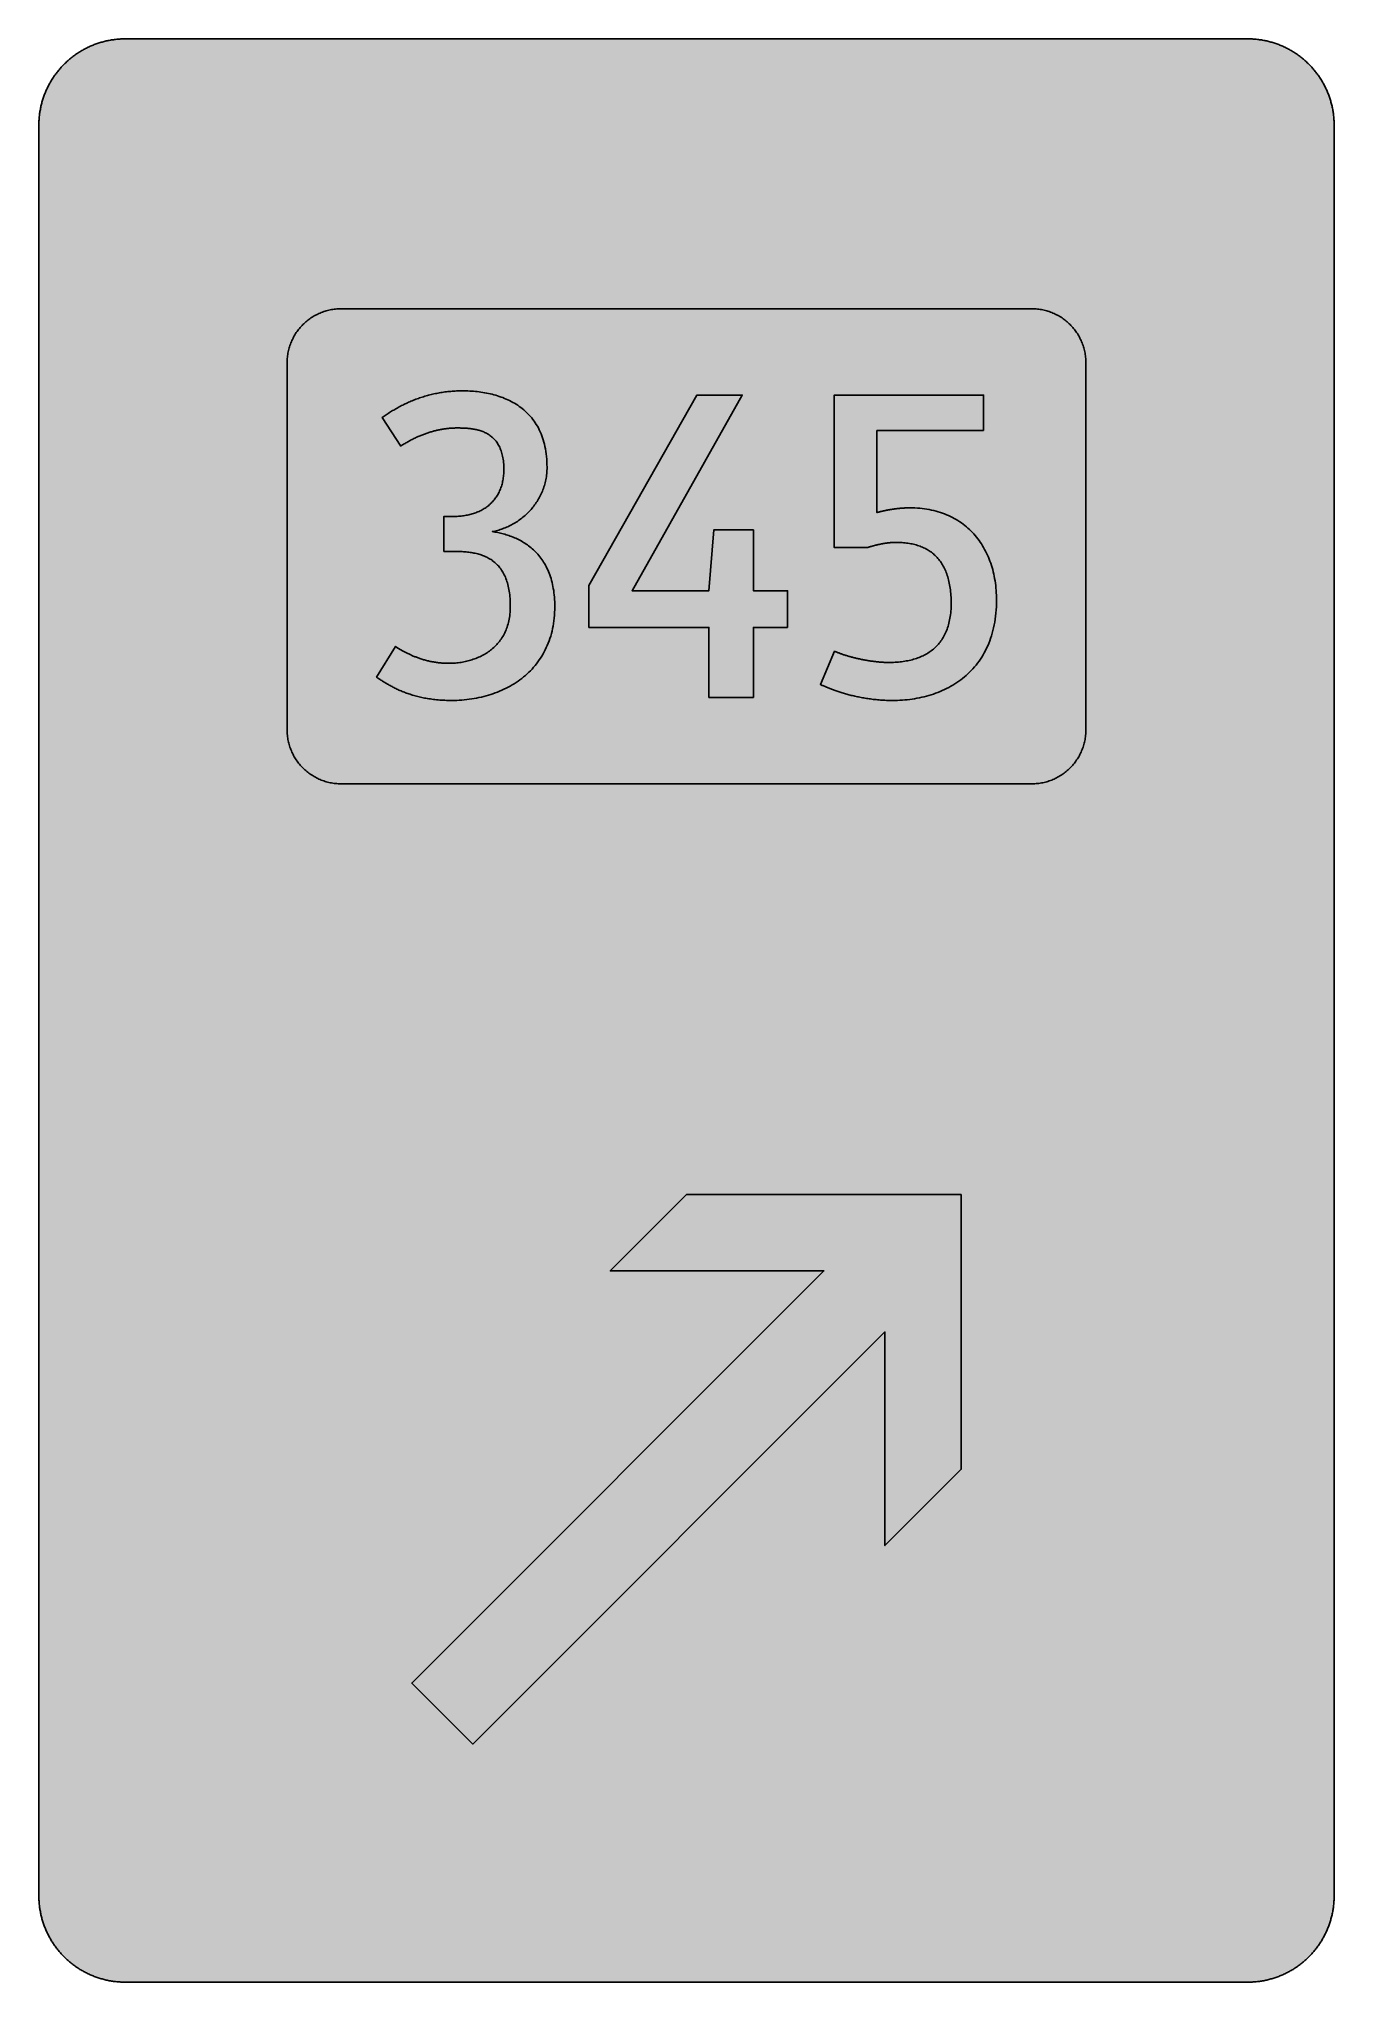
# Model space of a CAD drawing. Header units: millimetres. Extents: x 0 to 212, y 0 to 318.
import ezdxf

# ---------------------------------------------------------------- set-up
doc = ezdxf.new("R2010")
doc.units = ezdxf.units.MM

msp = doc.modelspace()

# ---------------------------------------------------------------- hatches: boundary and pattern name
for color, points in [(40, [(14.1633, 0.0536), (13.9878, 0.0533), (13.8125, 0.0559), (13.6373, 0.061), (13.462, 0.0686), (13.2893, 0.0787), (13.114, 0.0914), (12.9413, 0.1041), (12.7686, 0.1219), (12.5959, 0.1397), (12.4231, 0.16), (12.2504, 0.1829), (12.0777, 0.2057), (11.9075, 0.2337), (11.7373, 0.2616), (11.5672, 0.2921), (11.397, 0.3251), (11.2268, 0.3607), (11.0592, 0.3988), (10.8915, 0.4369), (10.7239, 0.4775), (10.5562, 0.5207), (10.3886, 0.5664), (10.2235, 0.6121), (10.0584, 0.6629), (9.8933, 0.7137), (9.7307, 0.7671), (9.5682, 0.8204), (9.4056, 0.8788), (9.2431, 0.9373), (9.083, 0.9982), (8.923, 1.0617), (8.763, 1.1252), (8.6055, 1.1938), (8.4455, 1.2624), (8.2906, 1.331), (8.1331, 1.4046), (7.9781, 1.4783), (7.8232, 1.5545), (7.6708, 1.6332), (7.5184, 1.7145), (7.366, 1.7958), (7.2161, 1.8796), (7.0663, 1.966), (6.919, 2.0523), (6.7716, 2.1438), (6.6243, 2.2352), (6.4795, 2.3266), (6.3348, 2.4232), (6.19, 2.5197), (6.0477, 2.6187), (5.908, 2.7178), (5.7683, 2.8194), (5.6286, 2.9235), (5.4915, 3.0302), (5.3543, 3.1369), (5.2197, 3.2461), (5.0851, 3.3579), (4.953, 3.4722), (4.8209, 3.5865), (4.6914, 3.7033), (4.5644, 3.8202), (4.4348, 3.9395), (4.3104, 4.0615), (4.1859, 4.1859), (4.0615, 4.3104), (3.9395, 4.4348), (3.8202, 4.5618), (3.7033, 4.6914), (3.5865, 4.8209), (3.4722, 4.953), (3.3579, 5.0851), (3.2487, 5.2197), (3.1369, 5.3543), (3.0302, 5.4915), (2.9235, 5.6286), (2.8194, 5.7683), (2.7178, 5.908), (2.6187, 6.0477), (2.5197, 6.19), (2.4232, 6.3348), (2.3266, 6.477), (2.2352, 6.6243), (2.1438, 6.7691), (2.0523, 6.9164), (1.966, 7.0663), (1.8796, 7.2161), (1.7958, 7.366), (1.7145, 7.5184), (1.6332, 7.6708), (1.5545, 7.8232), (1.4783, 7.9781), (1.4046, 8.1331), (1.331, 8.2906), (1.2598, 8.4455), (1.1913, 8.603), (1.1252, 8.763), (1.0592, 8.923), (0.9982, 9.083), (0.9373, 9.2431), (0.8763, 9.4056), (0.8204, 9.5682), (0.7645, 9.7307), (0.7112, 9.8933), (0.6604, 10.0584), (0.6121, 10.2235), (0.5639, 10.3911), (0.5207, 10.5562), (0.4775, 10.7239), (0.4343, 10.8915), (0.3962, 11.0592), (0.3607, 11.2268), (0.3251, 11.397), (0.2921, 11.5672), (0.2616, 11.7373), (0.2311, 11.9075), (0.2057, 12.0802), (0.1803, 12.2504), (0.1575, 12.4231), (0.1372, 12.5959), (0.1194, 12.7686), (0.1041, 12.9413), (0.0889, 13.1166), (0.0787, 13.2893), (0.0686, 13.4645), (0.061, 13.6373), (0.0559, 13.8125), (0.0508, 13.9878), (0.0508, 14.163), (0.0522, 303.4425), (0.0508, 303.6164), (0.0559, 303.7916), (0.061, 303.9669), (0.0686, 304.1396), (0.0787, 304.3149), (0.0889, 304.4876), (0.1041, 304.6628), (0.1194, 304.8356), (0.1372, 305.0083), (0.1575, 305.181), (0.1803, 305.3537), (0.2057, 305.5239), (0.2311, 305.6966), (0.2616, 305.8668), (0.2921, 306.037), (0.3251, 306.2072), (0.3607, 306.3748), (0.3962, 306.545), (0.4343, 306.7126), (0.4775, 306.8803), (0.5207, 307.0479), (0.5639, 307.213), (0.6121, 307.3781), (0.6604, 307.5432), (0.7112, 307.7083), (0.7645, 307.8734), (0.8204, 308.036), (0.8763, 308.1985), (0.9373, 308.3611), (0.9982, 308.5211), (1.0592, 308.6811), (1.1252, 308.8411), (1.1913, 308.9986), (1.2598, 309.1561), (1.331, 309.3136), (1.4046, 309.4685), (1.4783, 309.626), (1.5545, 309.7784), (1.6332, 309.9333), (1.7145, 310.0857), (1.7958, 310.2356), (1.8796, 310.388), (1.966, 310.5379), (2.0523, 310.6852), (2.1438, 310.8325), (2.2352, 310.9798), (2.3266, 311.1246), (2.4232, 311.2694), (2.5197, 311.4116), (2.6187, 311.5539), (2.7178, 311.6961), (2.8194, 311.8358), (2.9235, 311.9755), (3.0302, 312.1127), (3.1369, 312.2473), (3.2487, 312.3844), (3.3579, 312.5165), (3.4722, 312.6486), (3.5865, 312.7807), (3.7033, 312.9102), (3.8202, 313.0398), (3.9395, 313.1668), (4.0615, 313.2938), (4.1859, 313.4182), (4.3104, 313.5401), (4.4348, 313.6621), (4.5644, 313.784), (4.6914, 313.9008), (4.8209, 314.0177), (4.953, 314.132), (5.0851, 314.2437), (5.2197, 314.3555), (5.3543, 314.4647), (5.4915, 314.5739), (5.6286, 314.6781), (5.7683, 314.7822), (5.908, 314.8838), (6.0477, 314.9854), (6.19, 315.0845), (6.3348, 315.181), (6.4795, 315.275), (6.6243, 315.3689), (6.7716, 315.4604), (6.919, 315.5493), (7.0663, 315.6382), (7.2161, 315.7245), (7.366, 315.8084), (7.5184, 315.8896), (7.6708, 315.9709), (7.8232, 316.0471), (7.9781, 316.1233), (8.1331, 316.1995), (8.2906, 316.2706), (8.4455, 316.3418), (8.6055, 316.4103), (8.763, 316.4789), (8.923, 316.5424), (9.083, 316.6059), (9.2431, 316.6669), (9.4056, 316.7253), (9.5682, 316.7837), (9.7307, 316.8371), (9.8933, 316.8904), (10.0584, 316.9412), (10.2235, 316.992), (10.3886, 317.0377), (10.5562, 317.0834), (10.7239, 317.1266), (10.8915, 317.1673), (11.0592, 317.2079), (11.2268, 317.2435), (11.397, 317.279), (11.5672, 317.312), (11.7373, 317.3425), (11.9075, 317.3705), (12.0777, 317.3984), (12.2504, 317.4213), (12.4231, 317.4441), (12.5959, 317.4644), (12.7686, 317.4822), (12.9413, 317.5), (13.114, 317.5127), (13.2893, 317.5254), (13.462, 317.5356), (13.6373, 317.5432), (13.8125, 317.5483), (13.9878, 317.5508), (14.163, 317.5533), (197.6078, 317.5536), (197.7822, 317.5508), (197.9574, 317.5483), (198.1327, 317.5432), (198.3054, 317.5356), (198.4807, 317.5254), (198.6534, 317.5127), (198.8287, 317.5), (199.0014, 317.4822), (199.1741, 317.4644), (199.3468, 317.4441), (199.5195, 317.4213), (199.6897, 317.3984), (199.8624, 317.3705), (200.0326, 317.3425), (200.2028, 317.312), (200.373, 317.279), (200.5432, 317.2435), (200.7108, 317.2079), (200.8784, 317.1673), (201.0461, 317.1266), (201.2137, 317.0834), (201.3788, 317.0377), (201.5465, 316.992), (201.7116, 316.9412), (201.8767, 316.8904), (202.0392, 316.8371), (202.2018, 316.7837), (202.3643, 316.7253), (202.5269, 316.6669), (202.6869, 316.6059), (202.8469, 316.5424), (203.007, 316.4789), (203.167, 316.4103), (203.3245, 316.3418), (203.4794, 316.2706), (203.6369, 316.1995), (203.7918, 316.1233), (203.9468, 316.0471), (204.0992, 315.9709), (204.2516, 315.8896), (204.404, 315.8084), (204.5538, 315.7245), (204.7037, 315.6382), (204.8535, 315.5493), (205.0009, 315.4604), (205.1456, 315.3689), (205.293, 315.275), (205.4352, 315.181), (205.58, 315.0845), (205.7222, 314.9854), (205.8619, 314.8838), (206.0016, 314.7822), (206.1413, 314.6781), (206.2785, 314.5739), (206.4156, 314.4647), (206.5503, 314.3555), (206.6849, 314.2437), (206.817, 314.132), (206.949, 314.0177), (207.0786, 313.9008), (207.2081, 313.784), (207.3351, 313.6621), (207.4596, 313.5401), (207.584, 313.4182), (207.7085, 313.2938), (207.8304, 313.1668), (207.9498, 313.0398), (208.0666, 312.9102), (208.1835, 312.7807), (208.2978, 312.6486), (208.4121, 312.5165), (208.5238, 312.3844), (208.6331, 312.2473), (208.7397, 312.1127), (208.8464, 311.9755), (208.9506, 311.8358), (209.0522, 311.6961), (209.1512, 311.5539), (209.2503, 311.4116), (209.3468, 311.2694), (209.4433, 311.1246), (209.5348, 310.9798), (209.6262, 310.8325), (209.7176, 310.6852), (209.804, 310.5379), (209.8904, 310.388), (209.9742, 310.2356), (210.0555, 310.0857), (210.1367, 309.9333), (210.2155, 309.7784), (210.2917, 309.626), (210.3653, 309.4685), (210.439, 309.3136), (210.5076, 309.1561), (210.5762, 308.9986), (210.6447, 308.8411), (210.7082, 308.6811), (210.7717, 308.5211), (210.8327, 308.3611), (210.8911, 308.1985), (210.9495, 308.036), (211.0029, 307.8734), (211.0562, 307.7083), (211.107, 307.5432), (211.1578, 307.3781), (211.2035, 307.213), (211.2493, 307.0479), (211.2924, 306.8803), (211.3331, 306.7126), (211.3712, 306.545), (211.4093, 306.3748), (211.4448, 306.2072), (211.4779, 306.037), (211.5083, 305.8668), (211.5363, 305.6966), (211.5642, 305.5239), (211.5871, 305.3537), (211.6099, 305.181), (211.6303, 305.0083), (211.648, 304.8356), (211.6658, 304.6628), (211.6785, 304.4876), (211.6912, 304.3149), (211.7014, 304.1396), (211.709, 303.9669), (211.7141, 303.7916), (211.7166, 303.6164), (211.7166, 303.4411), (211.7189, 14.1647), (211.7166, 13.9878), (211.7141, 13.8125), (211.709, 13.6373), (211.7014, 13.4645), (211.6912, 13.2893), (211.6785, 13.1166), (211.6658, 12.9413), (211.648, 12.7686), (211.6303, 12.5959), (211.6099, 12.4231), (211.5871, 12.2504), (211.5642, 12.0802), (211.5363, 11.9075), (211.5083, 11.7373), (211.4779, 11.5672), (211.4448, 11.397), (211.4093, 11.2268), (211.3712, 11.0592), (211.3331, 10.8915), (211.2924, 10.7239), (211.2493, 10.5562), (211.2035, 10.3911), (211.1578, 10.2235), (211.107, 10.0584), (211.0562, 9.8933), (211.0029, 9.7307), (210.9495, 9.5682), (210.8911, 9.4056), (210.8327, 9.2431), (210.7717, 9.083), (210.7082, 8.923), (210.6447, 8.763), (210.5762, 8.603), (210.5076, 8.4455), (210.439, 8.2906), (210.3653, 8.1331), (210.2917, 7.9781), (210.2155, 7.8232), (210.1367, 7.6708), (210.0555, 7.5184), (209.9742, 7.366), (209.8904, 7.2161), (209.804, 7.0663), (209.7176, 6.9164), (209.6262, 6.7691), (209.5348, 6.6243), (209.4433, 6.477), (209.3468, 6.3348), (209.2503, 6.19), (209.1512, 6.0477), (209.0522, 5.908), (208.9506, 5.7683), (208.8464, 5.6286), (208.7397, 5.4915), (208.6331, 5.3543), (208.5238, 5.2197), (208.4121, 5.0851), (208.2978, 4.953), (208.1835, 4.8209), (208.0666, 4.6914), (207.9498, 4.5618), (207.8304, 4.4348), (207.7085, 4.3104), (207.584, 4.1859), (207.4596, 4.0615), (207.3351, 3.9395), (207.2081, 3.8202), (207.0786, 3.7033), (206.949, 3.5865), (206.817, 3.4722), (206.6849, 3.3579), (206.5503, 3.2461), (206.4156, 3.1369), (206.2785, 3.0302), (206.1413, 2.9235), (206.0016, 2.8194), (205.8619, 2.7178), (205.7222, 2.6187), (205.58, 2.5197), (205.4352, 2.4232), (205.293, 2.3266), (205.1456, 2.2352), (205.0009, 2.1438), (204.8535, 2.0523), (204.7037, 1.966), (204.5538, 1.8796), (204.404, 1.7958), (204.2516, 1.7145), (204.0992, 1.6332), (203.9468, 1.5545), (203.7918, 1.4783), (203.6369, 1.4046), (203.4794, 1.331), (203.3245, 1.2624), (203.167, 1.1938), (203.007, 1.1252), (202.8469, 1.0617), (202.6869, 0.9982), (202.5269, 0.9373), (202.3643, 0.8788), (202.2018, 0.8204), (202.0392, 0.7671), (201.8767, 0.7137), (201.7116, 0.6629), (201.5465, 0.6121), (201.3788, 0.5664), (201.2137, 0.5207), (201.0461, 0.4775), (200.8784, 0.4369), (200.7108, 0.3988), (200.5432, 0.3607), (200.373, 0.3251), (200.2028, 0.2921), (200.0326, 0.2616), (199.8624, 0.2337), (199.6897, 0.2057), (199.5195, 0.1829), (199.3468, 0.16), (199.1741, 0.1397), (199.0014, 0.1219), (198.8287, 0.1041), (198.6534, 0.0914), (198.4807, 0.0787), (198.3054, 0.0686), (198.1327, 0.061), (197.9574, 0.0559), (197.7822, 0.0533), (197.6069, 0.0533)]), (144, [(49.4411, 195.8453), (49.2125, 195.8467), (48.9864, 195.8543), (48.7604, 195.8696), (48.5394, 195.8899), (48.3159, 195.9153), (48.0974, 195.9458), (47.879, 195.9813), (47.6631, 196.022), (47.4472, 196.0702), (47.2364, 196.121), (47.0256, 196.1794), (46.8173, 196.2404), (46.6115, 196.3064), (46.4083, 196.3801), (46.2077, 196.4563), (46.007, 196.5376), (45.8114, 196.6239), (45.6159, 196.7128), (45.4254, 196.8094), (45.2374, 196.9084), (45.0494, 197.0126), (44.8666, 197.1218), (44.6862, 197.2335), (44.5084, 197.3504), (44.3357, 197.4698), (44.163, 197.5968), (43.9953, 197.7238), (43.8302, 197.8584), (43.6677, 197.9955), (43.5102, 198.1352), (43.3553, 198.28), (43.2029, 198.4273), (43.0555, 198.5772), (42.9108, 198.7321), (42.7711, 198.8922), (42.6339, 199.0522), (42.5018, 199.2173), (42.3723, 199.3875), (42.2478, 199.5576), (42.1259, 199.7329), (42.0091, 199.9107), (41.8973, 200.091), (41.7881, 200.2739), (41.6839, 200.4593), (41.5849, 200.6473), (41.4909, 200.8403), (41.3995, 201.0334), (41.3131, 201.2315), (41.2318, 201.4296), (41.1556, 201.6303), (41.0845, 201.8335), (41.0159, 202.0418), (40.955, 202.25), (40.8991, 202.4583), (40.8457, 202.6717), (40.8, 202.885), (40.7594, 203.1009), (40.7213, 203.3194), (40.6908, 203.5404), (40.6654, 203.7613), (40.6451, 203.9849), (40.6324, 204.2084), (40.6222, 204.437), (40.6197, 204.663), (40.6217, 264.637), (40.6222, 264.8636), (40.6324, 265.0896), (40.6451, 265.3132), (40.6654, 265.5367), (40.6908, 265.7577), (40.7213, 265.9786), (40.7594, 266.1971), (40.8, 266.413), (40.8457, 266.6263), (40.8991, 266.8397), (40.955, 267.0505), (41.0159, 267.2588), (41.0845, 267.4645), (41.1556, 267.6677), (41.2318, 267.8684), (41.3131, 268.0691), (41.3995, 268.2646), (41.4909, 268.4577), (41.5849, 268.6507), (41.6839, 268.8387), (41.7881, 269.0241), (41.8973, 269.2095), (42.0091, 269.3899), (42.1259, 269.5651), (42.2478, 269.7404), (42.3723, 269.9131), (42.5018, 270.0807), (42.6339, 270.2458), (42.7711, 270.4059), (42.9108, 270.5659), (43.0555, 270.7208), (43.2029, 270.8707), (43.3553, 271.0205), (43.5102, 271.1628), (43.6677, 271.305), (43.8302, 271.4396), (43.9953, 271.5743), (44.163, 271.7038), (44.3357, 271.8283), (44.5084, 271.9476), (44.6862, 272.0645), (44.8666, 272.1788), (45.0494, 272.2855), (45.2374, 272.3896), (45.4254, 272.4912), (45.6159, 272.5852), (45.8114, 272.6766), (46.007, 272.763), (46.2077, 272.8443), (46.4083, 272.9205), (46.6115, 272.9916), (46.8173, 273.0576), (47.0256, 273.1211), (47.2364, 273.177), (47.4472, 273.2303), (47.6631, 273.2761), (47.879, 273.3167), (48.0974, 273.3523), (48.3159, 273.3853), (48.5394, 273.4107), (48.7604, 273.4285), (48.9864, 273.4437), (49.2125, 273.4513), (49.4386, 273.4539), (162.33, 273.4564), (162.5575, 273.4513), (162.7835, 273.4437), (163.007, 273.4285), (163.2306, 273.4107), (163.4515, 273.3853), (163.6725, 273.3523), (163.891, 273.3167), (164.1069, 273.2761), (164.3202, 273.2303), (164.5336, 273.177), (164.7444, 273.1211), (164.9527, 273.0576), (165.1584, 272.9916), (165.3616, 272.9205), (165.5623, 272.8443), (165.7629, 272.763), (165.9585, 272.6766), (166.1516, 272.5852), (166.3446, 272.4912), (166.5326, 272.3896), (166.718, 272.2855), (166.9034, 272.1788), (167.0837, 272.0645), (167.259, 271.9476), (167.4343, 271.8283), (167.607, 271.7038), (167.7746, 271.5743), (167.9397, 271.4396), (168.0997, 271.305), (168.2598, 271.1628), (168.4147, 271.0205), (168.5646, 270.8707), (168.7119, 270.7208), (168.8567, 270.5659), (168.9989, 270.4059), (169.1335, 270.2458), (169.2681, 270.0807), (169.3951, 269.9131), (169.5221, 269.7404), (169.6415, 269.5651), (169.7584, 269.3899), (169.8727, 269.2095), (169.9793, 269.0241), (170.0835, 268.8387), (170.1825, 268.6507), (170.2791, 268.4577), (170.368, 268.2646), (170.4543, 268.0691), (170.5356, 267.8684), (170.6143, 267.6677), (170.6855, 267.4645), (170.7515, 267.2588), (170.8125, 267.0505), (170.8709, 266.8397), (170.9217, 266.6263), (170.9699, 266.413), (171.0106, 266.1971), (171.0461, 265.9786), (171.0766, 265.7577), (171.102, 265.5367), (171.1223, 265.3132), (171.1376, 265.0896), (171.1452, 264.8636), (171.1477, 264.635), (171.1494, 204.6647), (171.1452, 204.437), (171.1376, 204.2084), (171.1223, 203.9849), (171.102, 203.7613), (171.0766, 203.5404), (171.0461, 203.3194), (171.0106, 203.1009), (170.9699, 202.885), (170.9217, 202.6717), (170.8709, 202.4583), (170.8125, 202.25), (170.7515, 202.0418), (170.6855, 201.8335), (170.6143, 201.6303), (170.5356, 201.4296), (170.4543, 201.2315), (170.368, 201.0334), (170.2791, 200.8403), (170.1825, 200.6473), (170.0835, 200.4593), (169.9793, 200.2739), (169.8727, 200.091), (169.7584, 199.9107), (169.6415, 199.7329), (169.5221, 199.5576), (169.3951, 199.3875), (169.2681, 199.2173), (169.1335, 199.0522), (168.9989, 198.8922), (168.8567, 198.7321), (168.7119, 198.5772), (168.5646, 198.4273), (168.4147, 198.28), (168.2598, 198.1352), (168.0997, 197.9955), (167.9397, 197.8584), (167.7746, 197.7238), (167.607, 197.5968), (167.4343, 197.4698), (167.259, 197.3504), (167.0837, 197.2335), (166.9034, 197.1218), (166.718, 197.0126), (166.5326, 196.9084), (166.3446, 196.8094), (166.1516, 196.7128), (165.9585, 196.6239), (165.7629, 196.5376), (165.5623, 196.4563), (165.3616, 196.3801), (165.1584, 196.3064), (164.9527, 196.2404), (164.7444, 196.1794), (164.5336, 196.121), (164.3202, 196.0702), (164.1069, 196.022), (163.891, 195.9813), (163.6725, 195.9458), (163.4515, 195.9153), (163.2306, 195.8899), (163.007, 195.8696), (162.7835, 195.8543), (162.5575, 195.8467), (162.3289, 195.8442)]), (254, [(84.3661, 224.7731), (84.361, 225.1735), (84.3483, 225.5672), (84.3305, 225.9533), (84.3026, 226.3318), (84.267, 226.7001), (84.2264, 227.0633), (84.1781, 227.4164), (84.1223, 227.7618), (84.0588, 228.0996), (83.9902, 228.4298), (83.914, 228.7524), (83.8327, 229.0674), (83.7438, 229.3747), (83.6473, 229.6744), (83.5482, 229.9665), (83.4415, 230.251), (83.3298, 230.5304), (83.2104, 230.7996), (83.0885, 231.0638), (82.9589, 231.3229), (82.8243, 231.5718), (82.6846, 231.8156), (82.5424, 232.0519), (82.3925, 232.283), (82.2401, 232.5065), (82.0826, 232.725), (81.9201, 232.9358), (81.7524, 233.139), (81.5823, 233.3396), (81.4095, 233.5327), (81.2317, 233.7181), (81.0489, 233.8984), (80.8634, 234.0737), (80.6755, 234.2439), (80.4824, 234.4064), (80.2894, 234.5639), (80.0913, 234.7163), (79.8906, 234.8636), (79.6849, 235.0059), (79.4791, 235.1405), (79.2709, 235.2726), (79.06, 235.397), (78.8492, 235.519), (78.6333, 235.6358), (78.4174, 235.7476), (78.199, 235.8517), (77.978, 235.9533), (77.757, 236.0524), (77.5335, 236.1438), (77.31, 236.2327), (77.0865, 236.3165), (76.8604, 236.3953), (76.6343, 236.4715), (76.4057, 236.5426), (76.1797, 236.6086), (75.9511, 236.6721), (75.7225, 236.7331), (75.4964, 236.789), (75.2678, 236.8398), (75.0392, 236.888), (74.8132, 236.9337), (74.5846, 236.9744), (74.3585, 237.0125), (74.135, 237.048), (74.3483, 237.0887), (74.5642, 237.1344), (74.7776, 237.1877), (74.991, 237.2436), (75.2043, 237.302), (75.4151, 237.3681), (75.626, 237.4367), (75.8368, 237.5103), (76.0451, 237.5891), (76.2533, 237.6703), (76.4591, 237.7567), (76.6648, 237.8481), (76.868, 237.9421), (77.0687, 238.0412), (77.2693, 238.1453), (77.47, 238.252), (77.6656, 238.3638), (77.8612, 238.4806), (78.0542, 238.6), (78.2447, 238.7244), (78.4327, 238.8514), (78.6206, 238.9835), (78.8035, 239.1181), (78.9838, 239.2578), (79.1642, 239.4001), (79.3394, 239.5474), (79.5122, 239.6973), (79.6823, 239.8522), (79.85, 240.0097), (80.0151, 240.1697), (80.1751, 240.3348), (80.3351, 240.505), (80.4875, 240.6752), (80.6399, 240.853), (80.7872, 241.0308), (80.932, 241.2136), (81.0717, 241.3991), (81.2089, 241.5896), (81.341, 241.7801), (81.468, 241.9756), (81.5924, 242.1763), (81.7118, 242.377), (81.8286, 242.5827), (81.9404, 242.791), (82.0471, 243.0018), (82.1487, 243.2177), (82.2477, 243.4336), (82.3392, 243.6546), (82.4281, 243.8781), (82.5094, 244.1042), (82.5881, 244.3353), (82.6618, 244.5664), (82.7278, 244.8027), (82.7888, 245.0389), (82.8472, 245.2802), (82.898, 245.5215), (82.9437, 245.7679), (82.9818, 246.0168), (83.0174, 246.2682), (83.0453, 246.5222), (83.0656, 246.7762), (83.0809, 247.0353), (83.091, 247.2969), (83.0936, 247.5611), (83.0885, 248.0183), (83.0732, 248.4653), (83.0453, 248.9022), (83.0097, 249.3289), (82.9615, 249.7455), (82.9056, 250.1494), (82.837, 250.5456), (82.7608, 250.9317), (82.6745, 251.3101), (82.5805, 251.6759), (82.4763, 252.034), (82.362, 252.3795), (82.2401, 252.7198), (82.1106, 253.0475), (81.9734, 253.3675), (81.8261, 253.6774), (81.6737, 253.9797), (81.5111, 254.2743), (81.3435, 254.5588), (81.1657, 254.8331), (80.9828, 255.0998), (80.7923, 255.3589), (80.5967, 255.6104), (80.3935, 255.8517), (80.1853, 256.0853), (79.9694, 256.3139), (79.7484, 256.5298), (79.5198, 256.7407), (79.2886, 256.9439), (79.0524, 257.1394), (78.8086, 257.3274), (78.5622, 257.5077), (78.3107, 257.6805), (78.0542, 257.8481), (77.7926, 258.0081), (77.5284, 258.1605), (77.2592, 258.3053), (76.9874, 258.4425), (76.7105, 258.5745), (76.4311, 258.7015), (76.1492, 258.8209), (75.8647, 258.9327), (75.5777, 259.0394), (75.2881, 259.141), (74.996, 259.2349), (74.7014, 259.3264), (74.4042, 259.4077), (74.107, 259.4864), (73.8073, 259.5575), (73.5051, 259.6236), (73.2028, 259.6871), (72.9005, 259.7429), (72.5983, 259.7937), (72.2935, 259.8395), (71.9887, 259.8801), (71.6839, 259.9157), (71.3791, 259.9487), (71.0768, 259.9766), (70.772, 259.9969), (70.4698, 260.0173), (70.1675, 260.03), (69.8652, 260.0401), (69.5655, 260.0452), (69.2683, 260.0477), (69.022, 260.0477), (68.7807, 260.0427), (68.5394, 260.035), (68.2981, 260.0274), (68.0593, 260.0147), (67.8205, 259.9995), (67.5843, 259.9842), (67.3481, 259.9639), (67.1144, 259.9436), (66.8807, 259.9182), (66.6496, 259.8903), (66.4185, 259.8623), (66.1899, 259.8293), (65.9613, 259.7963), (65.7352, 259.7607), (65.5091, 259.7226), (65.2856, 259.682), (65.0621, 259.6388), (64.8411, 259.5931), (64.6201, 259.5448), (64.4017, 259.4966), (64.1833, 259.4432), (63.9648, 259.3899), (63.7489, 259.334), (63.5356, 259.2756), (63.3222, 259.2146), (63.1114, 259.1537), (62.9006, 259.0902), (62.6897, 259.0241), (62.4815, 258.9555), (62.2757, 258.8844), (62.07, 258.8133), (61.8642, 258.7396), (61.661, 258.6634), (61.4604, 258.5872), (61.2597, 258.5085), (61.0591, 258.4272), (60.8609, 258.3434), (60.6654, 258.2596), (60.4698, 258.1732), (60.2742, 258.0869), (60.0812, 257.998), (59.8881, 257.9065), (59.6976, 257.8151), (59.5097, 257.7211), (59.3192, 257.6246), (59.1337, 257.5281), (58.9483, 257.429), (58.7629, 257.3299), (58.58, 257.2283), (58.3971, 257.1242), (58.2168, 257.0201), (58.0365, 256.9159), (57.8587, 256.8092), (57.6809, 256.7), (57.5056, 256.5908), (57.3303, 256.4816), (57.1576, 256.3698), (56.9849, 256.2555), (56.8147, 256.1412), (56.6445, 256.0269), (56.4769, 255.9101), (56.3093, 255.7932), (56.1416, 255.6739), (59.1785, 251.019), (59.3192, 251.1095), (59.4614, 251.2009), (59.6036, 251.2898), (59.7484, 251.3762), (59.8907, 251.4625), (60.0329, 251.5464), (60.1777, 251.6302), (60.3225, 251.7115), (60.4647, 251.7927), (60.6095, 251.8715), (60.7517, 251.9477), (60.8965, 252.0239), (61.0413, 252.1001), (61.1861, 252.1712), (61.3308, 252.2449), (61.4756, 252.3134), (61.6204, 252.382), (61.7652, 252.4506), (61.91, 252.5166), (62.0547, 252.5801), (62.1995, 252.6436), (62.3443, 252.7046), (62.4891, 252.7656), (62.6364, 252.824), (62.7812, 252.8799), (62.926, 252.9357), (63.0707, 252.9891), (63.2181, 253.0424), (63.3628, 253.0932), (63.5076, 253.144), (63.6524, 253.1923), (63.7997, 253.2405), (63.9445, 253.2863), (64.0893, 253.3294), (64.2366, 253.3726), (64.3814, 253.4133), (64.5262, 253.4539), (64.6709, 253.492), (64.8183, 253.5276), (64.963, 253.5631), (65.1078, 253.5987), (65.2526, 253.6292), (65.3974, 253.6622), (65.5422, 253.6901), (65.6895, 253.7181), (65.8343, 253.746), (65.979, 253.7714), (66.1238, 253.7943), (66.2686, 253.8171), (66.4108, 253.8374), (66.5556, 253.8578), (66.7004, 253.8755), (66.8452, 253.8933), (66.9874, 253.9086), (67.1322, 253.9213), (67.277, 253.934), (67.4192, 253.9441), (67.564, 253.9543), (67.7062, 253.9619), (67.8485, 253.9695), (67.9933, 253.9746), (68.1355, 253.9771), (68.2777, 253.9797), (68.42, 253.9797), (68.5597, 253.9797), (68.7019, 253.9797), (68.8467, 253.9771), (68.994, 253.9746), (69.1413, 253.9721), (69.2937, 253.967), (69.4436, 253.9619), (69.5985, 253.9568), (69.7535, 253.9467), (69.9084, 253.9365), (70.0659, 253.9263), (70.2234, 253.9111), (70.3809, 253.8959), (70.5409, 253.8781), (70.7009, 253.8578), (70.8609, 253.8349), (71.0209, 253.8095), (71.181, 253.7816), (71.341, 253.7511), (71.501, 253.7181), (71.6585, 253.68), (71.8185, 253.6393), (71.976, 253.5961), (72.1335, 253.5479), (72.2884, 253.4971), (72.4433, 253.4437), (72.5983, 253.3853), (72.7507, 253.3218), (72.9005, 253.2558), (73.0479, 253.1847), (73.1952, 253.1085), (73.34, 253.0272), (73.4847, 252.9434), (73.6244, 252.8519), (73.7616, 252.7579), (73.8962, 252.6589), (74.0308, 252.5522), (74.1604, 252.4404), (74.2874, 252.3261), (74.4093, 252.2017), (74.5287, 252.0747), (74.6455, 251.9401), (74.7598, 251.8004), (74.869, 251.6556), (74.9732, 251.5006), (75.0748, 251.3432), (75.1713, 251.1755), (75.2653, 251.0028), (75.3542, 250.825), (75.438, 250.637), (75.5167, 250.444), (75.5904, 250.2433), (75.659, 250.0351), (75.7225, 249.8166), (75.7809, 249.5931), (75.8342, 249.362), (75.88, 249.1232), (75.9206, 248.8743), (75.9562, 248.6177), (75.9866, 248.3536), (76.0095, 248.0793), (76.0247, 247.7973), (76.0349, 247.5078), (76.04, 247.208), (76.0374, 246.9718), (76.0298, 246.7381), (76.0171, 246.5095), (75.9993, 246.2835), (75.9765, 246.0625), (75.9485, 245.8441), (75.9181, 245.6282), (75.88, 245.4173), (75.8393, 245.2116), (75.7936, 245.0084), (75.7428, 244.8077), (75.6869, 244.6122), (75.6285, 244.4191), (75.565, 244.2286), (75.4964, 244.0432), (75.4228, 243.8629), (75.3466, 243.6851), (75.2653, 243.5098), (75.1789, 243.3396), (75.0875, 243.172), (74.996, 243.0094), (74.897, 242.8494), (74.7954, 242.6945), (74.6887, 242.5421), (74.5795, 242.3922), (74.4652, 242.2474), (74.3458, 242.1077), (74.2264, 241.968), (74.0994, 241.8359), (73.9724, 241.7064), (73.8378, 241.5794), (73.7032, 241.4575), (73.5635, 241.3381), (73.4187, 241.2238), (73.2714, 241.112), (73.1215, 241.0028), (72.9691, 240.8987), (72.8116, 240.7996), (72.6516, 240.7031), (72.4865, 240.6091), (72.3214, 240.5202), (72.1512, 240.4364), (71.9785, 240.3551), (71.8033, 240.2764), (71.6229, 240.2027), (71.4426, 240.1316), (71.2572, 240.0656), (71.0692, 240.0046), (70.8787, 239.9436), (70.6857, 239.8903), (70.4901, 239.8395), (70.2894, 239.7912), (70.0888, 239.7481), (69.8856, 239.7074), (69.6798, 239.6719), (69.469, 239.6388), (69.2582, 239.6109), (69.0448, 239.5855), (68.8289, 239.5652), (68.6105, 239.5474), (68.3895, 239.5347), (68.166, 239.5245), (67.9425, 239.5195), (67.7139, 239.5169), (66.234, 239.5178), (66.234, 233.8031), (68.1383, 233.8031), (68.3616, 233.8019), (68.5851, 233.7968), (68.8061, 233.7918), (69.0296, 233.7841), (69.248, 233.7714), (69.4665, 233.7587), (69.6849, 233.7435), (69.9008, 233.7232), (70.1142, 233.7003), (70.3275, 233.6749), (70.5358, 233.647), (70.7466, 233.6165), (70.9524, 233.5809), (71.1581, 233.5403), (71.3613, 233.4997), (71.562, 233.4514), (71.7601, 233.4031), (71.9557, 233.3473), (72.1512, 233.2914), (72.3417, 233.2279), (72.5297, 233.1618), (72.7177, 233.0907), (72.9005, 233.0145), (73.0809, 232.9358), (73.2587, 232.8494), (73.4339, 232.7605), (73.6067, 232.6665), (73.7743, 232.5675), (73.9394, 232.4633), (74.102, 232.3541), (74.262, 232.2373), (74.4169, 232.1179), (74.5693, 231.9909), (74.7166, 231.8588), (74.8614, 231.7217), (75.0037, 231.5794), (75.1408, 231.4296), (75.2729, 231.2746), (75.4024, 231.1146), (75.5269, 230.947), (75.6488, 230.7717), (75.7657, 230.5914), (75.8774, 230.4059), (75.9866, 230.2104), (76.0882, 230.0097), (76.1873, 229.804), (76.2813, 229.5881), (76.3727, 229.3671), (76.4565, 229.1385), (76.5378, 228.9023), (76.6115, 228.6584), (76.6826, 228.4095), (76.7461, 228.1504), (76.8071, 227.8837), (76.8604, 227.6094), (76.9087, 227.3275), (76.9518, 227.0379), (76.9899, 226.7382), (77.023, 226.4334), (77.0484, 226.1184), (77.0712, 225.7933), (77.0839, 225.4631), (77.0941, 225.1202), (77.0966, 224.7722), (77.0941, 224.4649), (77.0814, 224.1626), (77.0636, 223.8654), (77.0357, 223.5759), (77.0026, 223.2914), (76.962, 223.012), (76.9137, 222.7377), (76.8604, 222.471), (76.7994, 222.2094), (76.7309, 221.9528), (76.6572, 221.7014), (76.5785, 221.455), (76.4921, 221.2162), (76.3981, 220.9825), (76.2991, 220.7539), (76.1949, 220.5304), (76.0857, 220.312), (75.9714, 220.0986), (75.8495, 219.8903), (75.725, 219.6897), (75.5929, 219.4916), (75.4558, 219.3011), (75.3161, 219.1131), (75.1713, 218.9328), (75.0214, 218.755), (74.8665, 218.5848), (74.7065, 218.4197), (74.5439, 218.2571), (74.3763, 218.1022), (74.2061, 217.9498), (74.0308, 217.805), (73.853, 217.6628), (73.6702, 217.5256), (73.4847, 217.3935), (73.2968, 217.2665), (73.1037, 217.1446), (72.9107, 217.0278), (72.7126, 216.916), (72.5119, 216.8068), (72.3087, 216.7026), (72.103, 216.6061), (71.8972, 216.5096), (71.6864, 216.4207), (71.4756, 216.3369), (71.2597, 216.2556), (71.0463, 216.1794), (70.8279, 216.1057), (70.6095, 216.0397), (70.3885, 215.9762), (70.1675, 215.9178), (69.944, 215.8619), (69.7205, 215.8111), (69.4969, 215.7654), (69.2709, 215.7247), (69.0448, 215.6866), (68.8188, 215.6536), (68.5927, 215.6231), (68.3666, 215.5977), (68.1406, 215.5749), (67.912, 215.5596), (67.6859, 215.5444), (67.4599, 215.5342), (67.2338, 215.5292), (67.0077, 215.5266), (66.8198, 215.5292), (66.6344, 215.5317), (66.4489, 215.5393), (66.2661, 215.5469), (66.0832, 215.5571), (65.9028, 215.5698), (65.725, 215.585), (65.5472, 215.6028), (65.372, 215.6206), (65.1967, 215.6435), (65.024, 215.6663), (64.8538, 215.6917), (64.6836, 215.7171), (64.516, 215.7476), (64.3484, 215.7755), (64.1833, 215.8086), (64.0207, 215.8416), (63.8581, 215.8771), (63.6981, 215.9152), (63.5406, 215.9533), (63.3832, 215.9914), (63.2282, 216.0346), (63.0758, 216.0753), (62.9234, 216.1184), (62.7736, 216.1642), (62.6237, 216.2099), (62.4789, 216.2581), (62.3341, 216.3039), (62.1894, 216.3547), (62.0471, 216.4029), (61.9074, 216.4563), (61.7703, 216.5071), (61.6331, 216.5604), (61.4985, 216.6112), (61.3664, 216.6671), (61.2343, 216.7204), (61.1073, 216.7763), (60.9778, 216.8322), (60.8533, 216.8881), (60.7289, 216.9439), (60.6069, 216.9998), (60.4876, 217.0582), (60.3682, 217.1141), (60.2513, 217.1725), (60.137, 217.231), (60.0253, 217.2868), (59.9135, 217.3453), (59.8068, 217.4037), (59.6976, 217.4596), (59.5935, 217.518), (59.4919, 217.5764), (59.3903, 217.6323), (59.2912, 217.6907), (59.1922, 217.7466), (59.0982, 217.8025), (59.0042, 217.8583), (58.9128, 217.9117), (58.8239, 217.9676), (58.7375, 218.0209), (58.6511, 218.0742), (58.5673, 218.1276), (58.4886, 218.1784), (58.4073, 218.2292), (58.3311, 218.28), (55.2277, 213.2718), (55.3441, 213.1898), (55.4609, 213.1111), (55.5803, 213.0298), (55.7022, 212.9485), (55.8267, 212.8672), (55.9511, 212.786), (56.0781, 212.7021), (56.2077, 212.6209), (56.3397, 212.537), (56.4718, 212.4558), (56.6064, 212.3719), (56.7436, 212.2907), (56.8833, 212.2068), (57.0255, 212.1256), (57.1678, 212.0417), (57.3126, 211.9605), (57.4599, 211.8792), (57.6097, 211.7979), (57.7621, 211.7166), (57.9171, 211.6353), (58.0746, 211.5566), (58.2346, 211.4779), (58.3946, 211.3991), (58.5597, 211.3204), (58.7248, 211.2442), (58.895, 211.168), (59.0652, 211.0918), (59.2404, 211.0181), (59.4157, 210.9445), (59.596, 210.8708), (59.7789, 210.7997), (59.9618, 210.7311), (60.1497, 210.6625), (60.3402, 210.5939), (60.5333, 210.5279), (60.7289, 210.4619), (60.927, 210.4009), (61.1302, 210.3374), (61.3334, 210.279), (61.5417, 210.218), (61.7525, 210.1621), (61.9658, 210.1063), (62.1817, 210.0529), (62.4027, 210.0021), (62.6237, 209.9539), (62.8498, 209.9056), (63.0809, 209.8599), (63.312, 209.8167), (63.5483, 209.7761), (63.787, 209.738), (64.0309, 209.6999), (64.2772, 209.6668), (64.5262, 209.6338), (64.7776, 209.6059), (65.0342, 209.5779), (65.2932, 209.5551), (65.5574, 209.5322), (65.8241, 209.5144), (66.0959, 209.4967), (66.3702, 209.484), (66.6471, 209.4738), (66.929, 209.4662), (67.2135, 209.4611), (67.503, 209.4611), (67.9196, 209.4636), (68.3336, 209.4763), (68.7476, 209.4941), (69.1566, 209.5195), (69.5655, 209.5551), (69.9745, 209.5957), (70.3783, 209.644), (70.7796, 209.7024), (71.1784, 209.7659), (71.5747, 209.837), (71.9684, 209.9158), (72.3595, 210.0021), (72.7481, 210.0961), (73.1317, 210.1977), (73.5101, 210.3069), (73.8886, 210.4238), (74.2594, 210.5482), (74.6277, 210.6803), (74.9935, 210.8175), (75.3516, 210.9648), (75.7072, 211.1197), (76.0578, 211.2797), (76.4032, 211.4499), (76.7436, 211.6252), (77.0788, 211.8106), (77.409, 212.0011), (77.7342, 212.1992), (78.0517, 212.405), (78.3666, 212.6209), (78.6714, 212.8418), (78.9737, 213.0704), (79.2683, 213.3067), (79.5553, 213.5505), (79.8373, 213.7994), (80.1091, 214.0585), (80.3783, 214.3252), (80.6374, 214.597), (80.8914, 214.8789), (81.1352, 215.1659), (81.374, 215.4631), (81.6026, 215.7654), (81.8261, 216.0753), (82.0395, 216.3928), (82.2452, 216.7179), (82.4408, 217.0506), (82.6287, 217.391), (82.8091, 217.739), (82.9793, 218.092), (83.1418, 218.4552), (83.2942, 218.8235), (83.4365, 219.202), (83.5711, 219.5855), (83.693, 219.9767), (83.8073, 220.3755), (83.9114, 220.7819), (84.0054, 221.1959), (84.0867, 221.6175), (84.1604, 222.0468), (84.2213, 222.4811), (84.2721, 222.9256), (84.3128, 223.3752), (84.3407, 223.835), (84.3585, 224.2998), (84.3636, 224.7722)]), (254, [(122.3959, 221.3857), (122.3959, 227.3829), (116.8217, 227.3829), (116.8217, 237.3309), (110.3313, 237.3309), (109.5541, 227.3829), (96.9959, 227.3829), (114.9876, 259.3439), (107.5792, 259.3439), (89.9403, 228.2289), (89.9403, 221.3857), (109.5541, 221.3857), (109.5541, 209.9564), (116.8217, 209.9564), (116.8217, 221.3857)]), (254, [(154.4285, 253.5587), (154.4285, 259.3439), (130.0166, 259.3439), (130.0166, 234.4385), (135.4487, 234.4385), (135.5293, 234.4623), (135.6131, 234.4903), (135.6944, 234.5157), (135.7757, 234.5385), (135.857, 234.5639), (135.9383, 234.5893), (136.0195, 234.6122), (136.0983, 234.635), (136.1796, 234.6579), (136.2583, 234.6808), (136.337, 234.7036), (136.4183, 234.7239), (136.4971, 234.7468), (136.5758, 234.7671), (136.652, 234.7874), (136.7307, 234.8078), (136.8095, 234.8281), (136.8857, 234.8459), (136.9619, 234.8636), (137.0381, 234.884), (137.1168, 234.9017), (137.1905, 234.9195), (137.2667, 234.9348), (137.3429, 234.9525), (137.4191, 234.9678), (137.4927, 234.9856), (137.5664, 235.0008), (137.6401, 235.016), (137.7163, 235.0313), (137.7899, 235.044), (137.861, 235.0592), (137.9347, 235.0719), (138.0084, 235.0846), (138.0795, 235.0973), (138.1506, 235.11), (138.2243, 235.1202), (138.2954, 235.1329), (138.3665, 235.143), (138.4376, 235.1532), (138.5062, 235.1634), (138.5773, 235.1735), (138.6459, 235.1837), (138.717, 235.1913), (138.7856, 235.2015), (138.8542, 235.2091), (138.9228, 235.2167), (138.9913, 235.2243), (139.0599, 235.2294), (139.126, 235.237), (139.1945, 235.2421), (139.2606, 235.2472), (139.3266, 235.2523), (139.3952, 235.2573), (139.4612, 235.2624), (139.5273, 235.2675), (139.5908, 235.27), (139.6568, 235.2726), (139.7203, 235.2751), (139.7864, 235.2777), (139.8499, 235.2802), (139.9134, 235.2802), (139.9769, 235.2827), (140.0404, 235.2827), (140.1039, 235.2827), (140.3604, 235.2802), (140.6144, 235.2751), (140.8633, 235.265), (141.1122, 235.2497), (141.3561, 235.2319), (141.5974, 235.2065), (141.8361, 235.1811), (142.0724, 235.1481), (142.3035, 235.1126), (142.5321, 235.0719), (142.7582, 235.0262), (142.9817, 234.9754), (143.2001, 234.9221), (143.416, 234.8636), (143.6268, 234.8001), (143.8377, 234.7316), (144.0434, 234.6579), (144.2441, 234.5817), (144.4422, 234.4979), (144.6378, 234.4115), (144.8283, 234.3201), (145.0162, 234.2236), (145.1991, 234.122), (145.3794, 234.0153), (145.5572, 233.9035), (145.73, 233.7867), (145.8976, 233.6648), (146.0627, 233.5378), (146.2253, 233.4057), (146.3802, 233.2711), (146.5351, 233.1288), (146.6825, 232.9815), (146.8298, 232.8291), (146.9695, 232.6716), (147.1066, 232.5091), (147.2387, 232.3414), (147.3683, 232.1662), (147.4927, 231.9884), (147.6121, 231.8029), (147.7289, 231.615), (147.8407, 231.4194), (147.9474, 231.2187), (148.0515, 231.013), (148.1506, 230.7996), (148.2446, 230.5812), (148.3335, 230.3602), (148.4173, 230.1291), (148.4986, 229.8954), (148.5748, 229.6541), (148.6459, 229.4103), (148.7119, 229.1563), (148.7729, 228.8997), (148.8313, 228.6356), (148.8821, 228.3663), (148.9304, 228.0895), (148.9735, 227.8075), (149.0116, 227.5205), (149.0447, 227.2259), (149.0726, 226.9261), (149.0955, 226.6213), (149.1132, 226.3089), (149.1259, 225.9914), (149.1336, 225.6663), (149.1361, 225.3361), (149.1336, 225.0084), (149.1234, 224.6859), (149.1082, 224.3709), (149.0853, 224.0636), (149.0574, 223.7613), (149.0243, 223.4667), (148.9837, 223.1771), (148.938, 222.8952), (148.8872, 222.6183), (148.8313, 222.3465), (148.7678, 222.0824), (148.6992, 221.8233), (148.6256, 221.5718), (148.5468, 221.3229), (148.4605, 221.0841), (148.3716, 220.8479), (148.275, 220.6193), (148.1734, 220.3958), (148.0668, 220.1799), (147.955, 219.9665), (147.8407, 219.7608), (147.7188, 219.5601), (147.5918, 219.3646), (147.4597, 219.1766), (147.3251, 218.9937), (147.1828, 218.8134), (147.0381, 218.6407), (146.8882, 218.473), (146.7333, 218.3105), (146.5732, 218.1555), (146.4107, 218.0031), (146.243, 217.8558), (146.0703, 217.7161), (145.8925, 217.5789), (145.7122, 217.4494), (145.5268, 217.3224), (145.3388, 217.2005), (145.1432, 217.0862), (144.9476, 216.9744), (144.747, 216.8677), (144.5412, 216.7661), (144.333, 216.6696), (144.1196, 216.5782), (143.9037, 216.4893), (143.6827, 216.408), (143.4592, 216.3293), (143.2331, 216.2556), (143.0045, 216.187), (142.7709, 216.1235), (142.5321, 216.0626), (142.2933, 216.0092), (142.0495, 215.9559), (141.8031, 215.9102), (141.5542, 215.867), (141.3002, 215.8289), (141.0462, 215.7959), (140.7871, 215.7654), (140.5255, 215.74), (140.2639, 215.7197), (139.9972, 215.7019), (139.7279, 215.6866), (139.4562, 215.6765), (139.1818, 215.6714), (138.905, 215.6689), (138.7577, 215.6714), (138.6129, 215.6714), (138.463, 215.6765), (138.3132, 215.6816), (138.1633, 215.6866), (138.0134, 215.6943), (137.861, 215.7044), (137.7086, 215.7146), (137.5562, 215.7247), (137.4038, 215.7374), (137.2489, 215.7527), (137.0965, 215.7654), (136.9416, 215.7832), (136.7866, 215.8009), (136.6317, 215.8187), (136.4742, 215.8365), (136.3193, 215.8568), (136.1643, 215.8797), (136.0094, 215.9025), (135.8519, 215.9254), (135.697, 215.9483), (135.542, 215.9737), (135.3871, 215.9991), (135.2347, 216.027), (135.0797, 216.0549), (134.9273, 216.0829), (134.7724, 216.1134), (134.62, 216.1413), (134.4701, 216.1743), (134.3177, 216.2048), (134.1679, 216.2378), (134.018, 216.2708), (133.8707, 216.3039), (133.7234, 216.3369), (133.5761, 216.3724), (133.4313, 216.4055), (133.2865, 216.441), (133.1443, 216.4791), (133.0046, 216.5147), (132.8623, 216.5528), (132.7252, 216.5883), (132.588, 216.6264), (132.4534, 216.6645), (132.3188, 216.7026), (132.1867, 216.7433), (132.0571, 216.7814), (131.9276, 216.822), (131.8006, 216.8601), (131.6761, 216.9008), (131.5542, 216.9389), (131.4323, 216.9795), (131.3155, 217.0201), (131.1986, 217.0608), (131.0843, 217.1014), (130.9726, 217.1421), (130.8633, 217.1827), (130.7567, 217.2233), (130.6525, 217.264), (130.5509, 217.3046), (130.4519, 217.3427), (130.3579, 217.3834), (130.2639, 217.424), (130.1725, 217.4646), (130.0861, 217.5027), (127.7578, 212.0731), (127.8585, 212.024), (127.9601, 211.9782), (128.0693, 211.93), (128.1786, 211.8792), (128.2929, 211.8284), (128.4097, 211.7801), (128.5291, 211.7268), (128.651, 211.676), (128.7755, 211.6226), (128.905, 211.5718), (129.0371, 211.5185), (129.1717, 211.4626), (129.3089, 211.4093), (129.4486, 211.3559), (129.5908, 211.3026), (129.7356, 211.2467), (129.8854, 211.1934), (130.0378, 211.1375), (130.1902, 211.0816), (130.3477, 211.0283), (130.5077, 210.9749), (130.6703, 210.9191), (130.8329, 210.8657), (131.0005, 210.8124), (131.1707, 210.7565), (131.3434, 210.7032), (131.5187, 210.6524), (131.6965, 210.599), (131.8768, 210.5482), (132.0597, 210.4949), (132.2451, 210.4466), (132.4305, 210.3958), (132.621, 210.345), (132.8141, 210.2968), (133.0071, 210.251), (133.2052, 210.2028), (133.4033, 210.1571), (133.604, 210.1113), (133.8072, 210.0682), (134.0129, 210.025), (134.2212, 209.9843), (134.432, 209.9437), (134.6429, 209.9056), (134.8588, 209.8675), (135.0747, 209.8294), (135.2931, 209.7964), (135.5115, 209.7608), (135.7351, 209.7303), (135.9586, 209.6999), (136.1846, 209.6694), (136.4132, 209.6414), (136.6444, 209.616), (136.8755, 209.5932), (137.1092, 209.5703), (137.3429, 209.55), (137.5816, 209.5322), (137.8204, 209.5144), (138.0617, 209.5017), (138.303, 209.489), (138.5468, 209.4789), (138.7932, 209.4713), (139.0396, 209.4636), (139.2885, 209.4611), (139.54, 209.4611), (139.9464, 209.4636), (140.3528, 209.4738), (140.7566, 209.4916), (141.1605, 209.517), (141.5644, 209.55), (141.9657, 209.5881), (142.3645, 209.6338), (142.7632, 209.6897), (143.1569, 209.7507), (143.5506, 209.8192), (143.9418, 209.8954), (144.333, 209.9793), (144.7165, 210.0707), (145.1, 210.1698), (145.481, 210.2764), (145.857, 210.3907), (146.2303, 210.5127), (146.6012, 210.6422), (146.9669, 210.7794), (147.3302, 210.9267), (147.6858, 211.0791), (148.0414, 211.2416), (148.3893, 211.4118), (148.7348, 211.5896), (149.0726, 211.775), (149.4079, 211.9681), (149.7355, 212.1713), (150.0607, 212.3821), (150.3782, 212.6005), (150.6906, 212.8266), (150.9954, 213.0628), (151.2951, 213.3067), (151.5897, 213.5581), (151.8768, 213.8197), (152.1562, 214.089), (152.4305, 214.3658), (152.6972, 214.6529), (152.9563, 214.9475), (153.2077, 215.2523), (153.4516, 215.5647), (153.6878, 215.8873), (153.9164, 216.2175), (154.1374, 216.5579), (154.3482, 216.9058), (154.5514, 217.264), (154.7444, 217.6297), (154.9298, 218.0057), (155.1076, 218.3917), (155.2753, 218.7854), (155.4328, 219.1868), (155.5801, 219.6008), (155.7172, 220.0224), (155.8468, 220.4542), (155.9636, 220.8936), (156.0728, 221.3458), (156.1694, 221.8055), (156.2557, 222.2729), (156.3319, 222.7529), (156.3954, 223.2406), (156.4488, 223.7384), (156.4894, 224.2464), (156.5199, 224.7646), (156.5377, 225.2929), (156.5427, 225.8289), (156.5402, 226.2378), (156.53, 226.6442), (156.5097, 227.043), (156.4843, 227.4418), (156.4513, 227.8355), (156.4081, 228.2241), (156.3599, 228.6102), (156.304, 228.9912), (156.243, 229.3671), (156.1719, 229.7405), (156.0932, 230.1088), (156.0093, 230.472), (155.9179, 230.8301), (155.8188, 231.1857), (155.7122, 231.5337), (155.5979, 231.8791), (155.4785, 232.2195), (155.3489, 232.5548), (155.2143, 232.8824), (155.0746, 233.2076), (154.9248, 233.5276), (154.7698, 233.84), (154.6073, 234.1499), (154.4371, 234.4522), (154.2618, 234.7468), (154.0789, 235.0389), (153.8884, 235.3234), (153.6929, 235.6028), (153.4897, 235.8771), (153.2788, 236.1438), (153.0629, 236.4054), (152.8394, 236.6594), (152.6083, 236.9083), (152.3721, 237.1496), (152.1308, 237.3833), (151.8793, 237.6119), (151.6253, 237.8329), (151.3611, 238.0488), (151.0919, 238.2571), (150.8176, 238.4577), (150.5356, 238.6508), (150.2486, 238.8362), (149.954, 239.0165), (149.6517, 239.1867), (149.3444, 239.3518), (149.032, 239.5093), (148.7119, 239.6566), (148.3868, 239.7989), (148.0566, 239.9309), (147.7188, 240.0579), (147.3733, 240.1748), (147.0228, 240.284), (146.6672, 240.3856), (146.3065, 240.477), (145.9382, 240.5609), (145.5623, 240.6371), (145.1839, 240.7056), (144.7978, 240.7641), (144.4066, 240.8123), (144.0078, 240.853), (143.6065, 240.886), (143.1976, 240.9088), (142.781, 240.9241), (142.3619, 240.9266), (142.2806, 240.9266), (142.2019, 240.9266), (142.1206, 240.9266), (142.0419, 240.9241), (141.9606, 240.9215), (141.8793, 240.919), (141.7955, 240.9165), (141.7142, 240.9139), (141.6329, 240.9114), (141.5491, 240.9063), (141.4653, 240.9038), (141.384, 240.8987), (141.3002, 240.8936), (141.2164, 240.8885), (141.1326, 240.8809), (141.0487, 240.8758), (140.9624, 240.8682), (140.8786, 240.8631), (140.7947, 240.8555), (140.7084, 240.8479), (140.6246, 240.8377), (140.5382, 240.8301), (140.4518, 240.8225), (140.368, 240.8123), (140.2817, 240.8022), (140.1953, 240.792), (140.1115, 240.7818), (140.0251, 240.7717), (139.9388, 240.7615), (139.8524, 240.7488), (139.766, 240.7361), (139.6797, 240.726), (139.5959, 240.7133), (139.5095, 240.698), (139.4231, 240.6853), (139.3368, 240.6726), (139.2504, 240.6574), (139.1666, 240.6447), (139.0802, 240.6294), (138.9939, 240.6142), (138.9075, 240.599), (138.8237, 240.5837), (138.7373, 240.5659), (138.6535, 240.5507), (138.5672, 240.5329), (138.4833, 240.5177), (138.3995, 240.4999), (138.3132, 240.4821), (138.2293, 240.4643), (138.1455, 240.444), (138.0617, 240.4262), (137.9779, 240.4059), (137.8966, 240.3881), (137.8128, 240.3678), (137.729, 240.3475), (137.6477, 240.3272), (137.5664, 240.3069), (137.4826, 240.284), (137.4013, 240.2637), (137.32, 240.2408), (137.2413, 240.2205), (137.16, 240.1976), (137.0813, 240.1748), (137, 240.1519), (137.002, 253.5587)]), (59, [(150.7878, 128.7388), (105.8855, 128.7388), (93.4131, 116.266), (128.3367, 116.266), (60.985, 48.9144), (70.9634, 38.9361), (138.315, 106.2877), (138.315, 71.3655), (150.7878, 83.8383)])]:
    msp.add_hatch(color=color).paths.add_polyline_path(points)
h = msp.add_hatch(color=59)
h.paths.add_polyline_path([(14.1633, 3.5814), (13.8887, 3.5839), (13.6169, 3.5941), (13.3477, 3.6119), (13.081, 3.6347), (12.8143, 3.6652), (12.5501, 3.7008), (12.2885, 3.7465), (12.0294, 3.7948), (11.7729, 3.8506), (11.5164, 3.9141), (11.2649, 3.9827), (11.016, 4.0564), (10.7671, 4.1351), (10.5232, 4.2215), (10.2819, 4.3129), (10.0432, 4.412), (9.8069, 4.5161), (9.5733, 4.6228), (9.3447, 4.7371), (9.1186, 4.8565), (8.8951, 4.9809), (8.6741, 5.113), (8.4582, 5.2476), (8.2448, 5.3873), (8.0366, 5.5321), (7.8308, 5.682), (7.6276, 5.8369), (7.4295, 5.9969), (7.2365, 6.1595), (7.046, 6.3297), (6.8605, 6.5024), (6.6777, 6.6802), (6.5024, 6.8605), (6.3271, 7.046), (6.1595, 7.2365), (5.9969, 7.432), (5.8369, 7.6302), (5.682, 7.8308), (5.5321, 8.0366), (5.3873, 8.2448), (5.2451, 8.4582), (5.1105, 8.6741), (4.9809, 8.8951), (4.8565, 9.1186), (4.7371, 9.3447), (4.6228, 9.5758), (4.5136, 9.8069), (4.4094, 10.0432), (4.3129, 10.2819), (4.2215, 10.5232), (4.1351, 10.7696), (4.0538, 11.016), (3.9802, 11.2649), (3.9116, 11.5189), (3.8506, 11.7729), (3.7948, 12.0294), (3.744, 12.2911), (3.7008, 12.5527), (3.6627, 12.8143), (3.6322, 13.081), (3.6093, 13.3502), (3.5916, 13.6195), (3.5814, 13.8913), (3.5789, 14.163), (3.58, 303.4425), (3.5814, 303.7154), (3.5916, 303.9847), (3.6093, 304.2564), (3.6322, 304.5231), (3.6627, 304.7898), (3.7008, 305.054), (3.744, 305.3156), (3.7948, 305.5747), (3.8506, 305.8312), (3.9116, 306.0852), (3.9802, 306.3392), (4.0538, 306.5882), (4.1351, 306.8345), (4.2215, 307.0809), (4.3129, 307.3222), (4.4094, 307.561), (4.5136, 307.7972), (4.6228, 308.0283), (4.7371, 308.2595), (4.8565, 308.4855), (4.9809, 308.7091), (5.1105, 308.9275), (5.2451, 309.1459), (5.3873, 309.3593), (5.5321, 309.5676), (5.682, 309.7733), (5.8369, 309.974), (5.9969, 310.1721), (6.1595, 310.3677), (6.3271, 310.5556), (6.5024, 310.7436), (6.6777, 310.9239), (6.8605, 311.1017), (7.046, 311.2745), (7.2365, 311.4446), (7.4295, 311.6072), (7.6276, 311.7672), (7.8308, 311.9222), (8.0366, 312.072), (8.2448, 312.2168), (8.4582, 312.3565), (8.6741, 312.4911), (8.8951, 312.6232), (9.1186, 312.7477), (9.3447, 312.867), (9.5733, 312.9813), (9.8069, 313.0906), (10.0432, 313.1922), (10.2819, 313.2912), (10.5232, 313.3827), (10.7671, 313.469), (11.016, 313.5478), (11.2649, 313.624), (11.5164, 313.6925), (11.7729, 313.7535), (12.0294, 313.8094), (12.2885, 313.8602), (12.5501, 313.9034), (12.8143, 313.9389), (13.081, 313.9694), (13.3477, 313.9948), (13.6169, 314.01), (13.8887, 314.0202), (14.163, 314.0253), (197.6078, 314.0258), (197.8787, 314.0202), (198.1505, 314.01), (198.4197, 313.9948), (198.689, 313.9694), (198.9557, 313.9389), (199.2173, 313.9034), (199.4789, 313.8602), (199.7405, 313.8094), (199.9971, 313.7535), (200.2511, 313.6925), (200.5051, 313.624), (200.754, 313.5478), (201.0004, 313.469), (201.2467, 313.3827), (201.488, 313.2912), (201.7268, 313.1922), (201.963, 313.0906), (202.1942, 312.9813), (202.4253, 312.867), (202.6514, 312.7477), (202.8749, 312.6232), (203.0959, 312.4911), (203.3118, 312.3565), (203.5251, 312.2168), (203.7334, 312.072), (203.9391, 311.9222), (204.1398, 311.7672), (204.3379, 311.6072), (204.5335, 311.4446), (204.724, 311.2745), (204.9094, 311.1017), (205.0898, 310.9239), (205.2676, 310.7436), (205.4403, 310.5556), (205.6105, 310.3677), (205.773, 310.1721), (205.933, 309.974), (206.088, 309.7733), (206.2378, 309.5676), (206.3826, 309.3593), (206.5223, 309.1459), (206.6569, 308.9275), (206.789, 308.7091), (206.9135, 308.4855), (207.0329, 308.2595), (207.1472, 308.0283), (207.2538, 307.7972), (207.358, 307.561), (207.457, 307.3222), (207.5485, 307.0809), (207.6348, 306.8345), (207.7136, 306.5882), (207.7872, 306.3392), (207.8558, 306.0852), (207.9193, 305.8312), (207.9752, 305.5747), (208.0235, 305.3156), (208.0692, 305.054), (208.1047, 304.7898), (208.1352, 304.5231), (208.1581, 304.2564), (208.1759, 303.9847), (208.186, 303.7154), (208.1911, 303.4411), (208.1911, 14.1647), (208.186, 13.8913), (208.1759, 13.6195), (208.1581, 13.3502), (208.1352, 13.081), (208.1047, 12.8143), (208.0692, 12.5527), (208.0235, 12.2911), (207.9752, 12.0294), (207.9193, 11.7729), (207.8558, 11.5189), (207.7872, 11.2649), (207.7136, 11.016), (207.6348, 10.7696), (207.5485, 10.5232), (207.457, 10.2819), (207.358, 10.0432), (207.2538, 9.8069), (207.1472, 9.5758), (207.0329, 9.3447), (206.9135, 9.1186), (206.789, 8.8951), (206.6569, 8.6741), (206.5223, 8.4582), (206.3826, 8.2448), (206.2378, 8.0366), (206.088, 7.8308), (205.933, 7.6302), (205.773, 7.432), (205.6105, 7.2365), (205.4403, 7.046), (205.2676, 6.8605), (205.0898, 6.6802), (204.9094, 6.5024), (204.724, 6.3297), (204.5335, 6.1595), (204.3379, 5.9969), (204.1398, 5.8369), (203.9391, 5.682), (203.7334, 5.5321), (203.5251, 5.3873), (203.3118, 5.2476), (203.0959, 5.113), (202.8749, 4.9809), (202.6514, 4.8565), (202.4253, 4.7371), (202.1942, 4.6228), (201.963, 4.5161), (201.7268, 4.412), (201.488, 4.3129), (201.2467, 4.2215), (201.0004, 4.1351), (200.754, 4.0564), (200.5051, 3.9827), (200.2511, 3.9141), (199.9971, 3.8506), (199.7405, 3.7948), (199.4789, 3.7465), (199.2173, 3.7008), (198.9557, 3.6652), (198.689, 3.6347), (198.4197, 3.6119), (198.1505, 3.5941), (197.8787, 3.5839), (197.6069, 3.5789)])
h.paths.add_polyline_path([(14.1633, 8.8731), (14.0259, 8.8748), (13.8887, 8.8798), (13.7541, 8.8875), (13.622, 8.9002), (13.4874, 8.9154), (13.3553, 8.9332), (13.2258, 8.9535), (13.0962, 8.9789), (12.9667, 9.0068), (12.8397, 9.0373), (12.7127, 9.0729), (12.5882, 9.1084), (12.4663, 9.1491), (12.3419, 9.1923), (12.2225, 9.238), (12.1031, 9.2888), (11.9837, 9.3396), (11.8694, 9.3929), (11.7526, 9.4513), (11.6408, 9.5098), (11.5291, 9.5733), (11.4198, 9.6368), (11.3106, 9.7053), (11.2039, 9.7765), (11.0998, 9.8476), (10.9957, 9.9238), (10.8966, 10), (10.7975, 10.0787), (10.6985, 10.1625), (10.6045, 10.2464), (10.5105, 10.3327), (10.4216, 10.4216), (10.3327, 10.5131), (10.2464, 10.6045), (10.16, 10.701), (10.0787, 10.7975), (10, 10.8966), (9.9212, 10.9982), (9.8476, 11.0998), (9.7739, 11.2039), (9.7053, 11.3106), (9.6368, 11.4198), (9.5707, 11.5291), (9.5098, 11.6408), (9.4488, 11.7551), (9.3929, 11.8694), (9.337, 11.9863), (9.2862, 12.1031), (9.238, 12.2225), (9.1923, 12.3444), (9.1491, 12.4663), (9.1084, 12.5908), (9.0703, 12.7152), (9.0373, 12.8397), (9.0068, 12.9692), (8.9789, 13.0962), (8.9535, 13.2258), (8.9306, 13.3579), (8.9129, 13.4899), (8.8976, 13.622), (8.8849, 13.7566), (8.8773, 13.8913), (8.8722, 14.0259), (8.8697, 14.163), (8.8717, 303.4425), (8.8722, 303.5783), (8.8773, 303.7129), (8.8849, 303.8475), (8.8976, 303.9821), (8.9129, 304.1142), (8.9306, 304.2463), (8.9535, 304.3784), (8.9789, 304.5079), (9.0068, 304.6349), (9.0373, 304.7644), (9.0703, 304.8889), (9.1084, 305.0134), (9.1491, 305.1378), (9.1923, 305.2597), (9.238, 305.3817), (9.2862, 305.501), (9.337, 305.6179), (9.3929, 305.7347), (9.4488, 305.849), (9.5098, 305.9633), (9.5707, 306.0751), (9.6368, 306.1843), (9.7053, 306.2935), (9.7739, 306.4002), (9.8476, 306.5043), (9.9212, 306.6059), (10, 306.7075), (10.0787, 306.8066), (10.16, 306.9031), (10.2464, 306.9996), (10.3327, 307.0911), (10.4216, 307.1825), (10.5105, 307.2714), (10.6045, 307.3578), (10.6985, 307.4416), (10.7975, 307.5254), (10.8966, 307.6042), (10.9957, 307.6804), (11.0998, 307.7566), (11.2039, 307.8277), (11.3106, 307.8988), (11.4198, 307.9674), (11.5291, 308.0309), (11.6408, 308.0944), (11.7526, 308.1528), (11.8694, 308.2112), (11.9837, 308.2646), (12.1031, 308.3179), (12.2225, 308.3662), (12.3419, 308.4119), (12.4663, 308.4551), (12.5882, 308.4957), (12.7127, 308.5313), (12.8397, 308.5668), (12.9667, 308.5973), (13.0962, 308.6252), (13.2258, 308.6506), (13.3553, 308.671), (13.4874, 308.6913), (13.622, 308.7065), (13.7541, 308.7167), (13.8887, 308.7268), (14.0259, 308.7319), (14.163, 308.7319), (197.6078, 308.7342), (197.7441, 308.7319), (197.8787, 308.7268), (198.0133, 308.7167), (198.1479, 308.7065), (198.28, 308.6913), (198.4121, 308.671), (198.5442, 308.6506), (198.6737, 308.6252), (198.8007, 308.5973), (198.9303, 308.5668), (199.0547, 308.5313), (199.1792, 308.4957), (199.3036, 308.4551), (199.4256, 308.4119), (199.5475, 308.3662), (199.6669, 308.3179), (199.7837, 308.2646), (199.9005, 308.2112), (200.0148, 308.1528), (200.1291, 308.0944), (200.2409, 308.0309), (200.3501, 307.9674), (200.4593, 307.8988), (200.566, 307.8277), (200.6702, 307.7566), (200.7718, 307.6804), (200.8734, 307.6042), (200.9724, 307.5254), (201.0689, 307.4416), (201.1655, 307.3578), (201.2569, 307.2714), (201.3483, 307.1825), (201.4372, 307.0911), (201.5236, 306.9996), (201.6074, 306.9031), (201.6912, 306.8066), (201.77, 306.7075), (201.8462, 306.6059), (201.9224, 306.5043), (201.9935, 306.4002), (202.0646, 306.2935), (202.1332, 306.1843), (202.1967, 306.0751), (202.2602, 305.9633), (202.3186, 305.849), (202.377, 305.7347), (202.4304, 305.6179), (202.4812, 305.501), (202.532, 305.3817), (202.5777, 305.2597), (202.6209, 305.1378), (202.6615, 305.0134), (202.6971, 304.8889), (202.7326, 304.7644), (202.7631, 304.6349), (202.7911, 304.5079), (202.8165, 304.3784), (202.8368, 304.2463), (202.8546, 304.1142), (202.8698, 303.9821), (202.8825, 303.8475), (202.8901, 303.7129), (202.8952, 303.5783), (202.8977, 303.4411), (202.8994, 14.1647), (202.8952, 14.0259), (202.8901, 13.8913), (202.8825, 13.7566), (202.8698, 13.622), (202.8546, 13.4899), (202.8368, 13.3579), (202.8165, 13.2258), (202.7911, 13.0962), (202.7631, 12.9692), (202.7326, 12.8397), (202.6971, 12.7152), (202.6615, 12.5908), (202.6209, 12.4663), (202.5777, 12.3444), (202.532, 12.2225), (202.4812, 12.1031), (202.4304, 11.9863), (202.377, 11.8694), (202.3186, 11.7551), (202.2602, 11.6408), (202.1967, 11.5291), (202.1332, 11.4198), (202.0646, 11.3106), (201.9935, 11.2039), (201.9224, 11.0998), (201.8462, 10.9982), (201.77, 10.8966), (201.6912, 10.7975), (201.6074, 10.701), (201.5236, 10.6045), (201.4372, 10.5131), (201.3483, 10.4216), (201.2569, 10.3327), (201.1655, 10.2464), (201.0689, 10.1625), (200.9724, 10.0787), (200.8734, 10), (200.7718, 9.9238), (200.6702, 9.8476), (200.566, 9.7765), (200.4593, 9.7053), (200.3501, 9.6368), (200.2409, 9.5733), (200.1291, 9.5098), (200.0148, 9.4513), (199.9005, 9.3929), (199.7837, 9.3396), (199.6669, 9.2888), (199.5475, 9.238), (199.4256, 9.1923), (199.3036, 9.1491), (199.1792, 9.1084), (199.0547, 9.0729), (198.9303, 9.0373), (198.8007, 9.0068), (198.6737, 8.9789), (198.5442, 8.9535), (198.4121, 8.9332), (198.28, 8.9154), (198.1479, 8.9002), (198.0133, 8.8875), (197.8787, 8.8798), (197.7441, 8.8748), (197.6069, 8.8722)], flags=16)

# ---------------------------------------------------------------- linework, layer by layer
at = {"color": 40}
msp.add_lwpolyline([(14.1633, 0.0536), (13.9878, 0.0533), (13.8125, 0.0559), (13.6373, 0.061), (13.462, 0.0686), (13.2893, 0.0787), (13.114, 0.0914), (12.9413, 0.1041), (12.7686, 0.1219), (12.5959, 0.1397), (12.4231, 0.16), (12.2504, 0.1829), (12.0777, 0.2057), (11.9075, 0.2337), (11.7373, 0.2616), (11.5672, 0.2921), (11.397, 0.3251), (11.2268, 0.3607), (11.0592, 0.3988), (10.8915, 0.4369), (10.7239, 0.4775), (10.5562, 0.5207), (10.3886, 0.5664), (10.2235, 0.6121), (10.0584, 0.6629), (9.8933, 0.7137), (9.7307, 0.7671), (9.5682, 0.8204), (9.4056, 0.8788), (9.2431, 0.9373), (9.083, 0.9982), (8.923, 1.0617), (8.763, 1.1252), (8.6055, 1.1938), (8.4455, 1.2624), (8.2906, 1.331), (8.1331, 1.4046), (7.9781, 1.4783), (7.8232, 1.5545), (7.6708, 1.6332), (7.5184, 1.7145), (7.366, 1.7958), (7.2161, 1.8796), (7.0663, 1.966), (6.919, 2.0523), (6.7716, 2.1438), (6.6243, 2.2352), (6.4795, 2.3266), (6.3348, 2.4232), (6.19, 2.5197), (6.0477, 2.6187), (5.908, 2.7178), (5.7683, 2.8194), (5.6286, 2.9235), (5.4915, 3.0302), (5.3543, 3.1369), (5.2197, 3.2461), (5.0851, 3.3579), (4.953, 3.4722), (4.8209, 3.5865), (4.6914, 3.7033), (4.5644, 3.8202), (4.4348, 3.9395), (4.3104, 4.0615), (4.1859, 4.1859), (4.0615, 4.3104), (3.9395, 4.4348), (3.8202, 4.5618), (3.7033, 4.6914), (3.5865, 4.8209), (3.4722, 4.953), (3.3579, 5.0851), (3.2487, 5.2197), (3.1369, 5.3543), (3.0302, 5.4915), (2.9235, 5.6286), (2.8194, 5.7683), (2.7178, 5.908), (2.6187, 6.0477), (2.5197, 6.19), (2.4232, 6.3348), (2.3266, 6.477), (2.2352, 6.6243), (2.1438, 6.7691), (2.0523, 6.9164), (1.966, 7.0663), (1.8796, 7.2161), (1.7958, 7.366), (1.7145, 7.5184), (1.6332, 7.6708), (1.5545, 7.8232), (1.4783, 7.9781), (1.4046, 8.1331), (1.331, 8.2906), (1.2598, 8.4455), (1.1913, 8.603), (1.1252, 8.763), (1.0592, 8.923), (0.9982, 9.083), (0.9373, 9.2431), (0.8763, 9.4056), (0.8204, 9.5682), (0.7645, 9.7307), (0.7112, 9.8933), (0.6604, 10.0584), (0.6121, 10.2235), (0.5639, 10.3911), (0.5207, 10.5562), (0.4775, 10.7239), (0.4343, 10.8915), (0.3962, 11.0592), (0.3607, 11.2268), (0.3251, 11.397), (0.2921, 11.5672), (0.2616, 11.7373), (0.2311, 11.9075), (0.2057, 12.0802), (0.1803, 12.2504), (0.1575, 12.4231), (0.1372, 12.5959), (0.1194, 12.7686), (0.1041, 12.9413), (0.0889, 13.1166), (0.0787, 13.2893), (0.0686, 13.4645), (0.061, 13.6373), (0.0559, 13.8125), (0.0508, 13.9878), (0.0508, 14.163), (0.0522, 303.4425), (0.0508, 303.6164), (0.0559, 303.7916), (0.061, 303.9669), (0.0686, 304.1396), (0.0787, 304.3149), (0.0889, 304.4876), (0.1041, 304.6628), (0.1194, 304.8356), (0.1372, 305.0083), (0.1575, 305.181), (0.1803, 305.3537), (0.2057, 305.5239), (0.2311, 305.6966), (0.2616, 305.8668), (0.2921, 306.037), (0.3251, 306.2072), (0.3607, 306.3748), (0.3962, 306.545), (0.4343, 306.7126), (0.4775, 306.8803), (0.5207, 307.0479), (0.5639, 307.213), (0.6121, 307.3781), (0.6604, 307.5432), (0.7112, 307.7083), (0.7645, 307.8734), (0.8204, 308.036), (0.8763, 308.1985), (0.9373, 308.3611), (0.9982, 308.5211), (1.0592, 308.6811), (1.1252, 308.8411), (1.1913, 308.9986), (1.2598, 309.1561), (1.331, 309.3136), (1.4046, 309.4685), (1.4783, 309.626), (1.5545, 309.7784), (1.6332, 309.9333), (1.7145, 310.0857), (1.7958, 310.2356), (1.8796, 310.388), (1.966, 310.5379), (2.0523, 310.6852), (2.1438, 310.8325), (2.2352, 310.9798), (2.3266, 311.1246), (2.4232, 311.2694), (2.5197, 311.4116), (2.6187, 311.5539), (2.7178, 311.6961), (2.8194, 311.8358), (2.9235, 311.9755), (3.0302, 312.1127), (3.1369, 312.2473), (3.2487, 312.3844), (3.3579, 312.5165), (3.4722, 312.6486), (3.5865, 312.7807), (3.7033, 312.9102), (3.8202, 313.0398), (3.9395, 313.1668), (4.0615, 313.2938), (4.1859, 313.4182), (4.3104, 313.5401), (4.4348, 313.6621), (4.5644, 313.784), (4.6914, 313.9008), (4.8209, 314.0177), (4.953, 314.132), (5.0851, 314.2437), (5.2197, 314.3555), (5.3543, 314.4647), (5.4915, 314.5739), (5.6286, 314.6781), (5.7683, 314.7822), (5.908, 314.8838), (6.0477, 314.9854), (6.19, 315.0845), (6.3348, 315.181), (6.4795, 315.275), (6.6243, 315.3689), (6.7716, 315.4604), (6.919, 315.5493), (7.0663, 315.6382), (7.2161, 315.7245), (7.366, 315.8084), (7.5184, 315.8896), (7.6708, 315.9709), (7.8232, 316.0471), (7.9781, 316.1233), (8.1331, 316.1995), (8.2906, 316.2706), (8.4455, 316.3418), (8.6055, 316.4103), (8.763, 316.4789), (8.923, 316.5424), (9.083, 316.6059), (9.2431, 316.6669), (9.4056, 316.7253), (9.5682, 316.7837), (9.7307, 316.8371), (9.8933, 316.8904), (10.0584, 316.9412), (10.2235, 316.992), (10.3886, 317.0377), (10.5562, 317.0834), (10.7239, 317.1266), (10.8915, 317.1673), (11.0592, 317.2079), (11.2268, 317.2435), (11.397, 317.279), (11.5672, 317.312), (11.7373, 317.3425), (11.9075, 317.3705), (12.0777, 317.3984), (12.2504, 317.4213), (12.4231, 317.4441), (12.5959, 317.4644), (12.7686, 317.4822), (12.9413, 317.5), (13.114, 317.5127), (13.2893, 317.5254), (13.462, 317.5356), (13.6373, 317.5432), (13.8125, 317.5483), (13.9878, 317.5508), (14.163, 317.5533), (197.6078, 317.5536), (197.7822, 317.5508), (197.9574, 317.5483), (198.1327, 317.5432), (198.3054, 317.5356), (198.4807, 317.5254), (198.6534, 317.5127), (198.8287, 317.5), (199.0014, 317.4822), (199.1741, 317.4644), (199.3468, 317.4441), (199.5195, 317.4213), (199.6897, 317.3984), (199.8624, 317.3705), (200.0326, 317.3425), (200.2028, 317.312), (200.373, 317.279), (200.5432, 317.2435), (200.7108, 317.2079), (200.8784, 317.1673), (201.0461, 317.1266), (201.2137, 317.0834), (201.3788, 317.0377), (201.5465, 316.992), (201.7116, 316.9412), (201.8767, 316.8904), (202.0392, 316.8371), (202.2018, 316.7837), (202.3643, 316.7253), (202.5269, 316.6669), (202.6869, 316.6059), (202.8469, 316.5424), (203.007, 316.4789), (203.167, 316.4103), (203.3245, 316.3418), (203.4794, 316.2706), (203.6369, 316.1995), (203.7918, 316.1233), (203.9468, 316.0471), (204.0992, 315.9709), (204.2516, 315.8896), (204.404, 315.8084), (204.5538, 315.7245), (204.7037, 315.6382), (204.8535, 315.5493), (205.0009, 315.4604), (205.1456, 315.3689), (205.293, 315.275), (205.4352, 315.181), (205.58, 315.0845), (205.7222, 314.9854), (205.8619, 314.8838), (206.0016, 314.7822), (206.1413, 314.6781), (206.2785, 314.5739), (206.4156, 314.4647), (206.5503, 314.3555), (206.6849, 314.2437), (206.817, 314.132), (206.949, 314.0177), (207.0786, 313.9008), (207.2081, 313.784), (207.3351, 313.6621), (207.4596, 313.5401), (207.584, 313.4182), (207.7085, 313.2938), (207.8304, 313.1668), (207.9498, 313.0398), (208.0666, 312.9102), (208.1835, 312.7807), (208.2978, 312.6486), (208.4121, 312.5165), (208.5238, 312.3844), (208.6331, 312.2473), (208.7397, 312.1127), (208.8464, 311.9755), (208.9506, 311.8358), (209.0522, 311.6961), (209.1512, 311.5539), (209.2503, 311.4116), (209.3468, 311.2694), (209.4433, 311.1246), (209.5348, 310.9798), (209.6262, 310.8325), (209.7176, 310.6852), (209.804, 310.5379), (209.8904, 310.388), (209.9742, 310.2356), (210.0555, 310.0857), (210.1367, 309.9333), (210.2155, 309.7784), (210.2917, 309.626), (210.3653, 309.4685), (210.439, 309.3136), (210.5076, 309.1561), (210.5762, 308.9986), (210.6447, 308.8411), (210.7082, 308.6811), (210.7717, 308.5211), (210.8327, 308.3611), (210.8911, 308.1985), (210.9495, 308.036), (211.0029, 307.8734), (211.0562, 307.7083), (211.107, 307.5432), (211.1578, 307.3781), (211.2035, 307.213), (211.2493, 307.0479), (211.2924, 306.8803), (211.3331, 306.7126), (211.3712, 306.545), (211.4093, 306.3748), (211.4448, 306.2072), (211.4779, 306.037), (211.5083, 305.8668), (211.5363, 305.6966), (211.5642, 305.5239), (211.5871, 305.3537), (211.6099, 305.181), (211.6303, 305.0083), (211.648, 304.8356), (211.6658, 304.6628), (211.6785, 304.4876), (211.6912, 304.3149), (211.7014, 304.1396), (211.709, 303.9669), (211.7141, 303.7916), (211.7166, 303.6164), (211.7166, 303.4411), (211.7189, 14.1647), (211.7166, 13.9878), (211.7141, 13.8125), (211.709, 13.6373), (211.7014, 13.4645), (211.6912, 13.2893), (211.6785, 13.1166), (211.6658, 12.9413), (211.648, 12.7686), (211.6303, 12.5959), (211.6099, 12.4231), (211.5871, 12.2504), (211.5642, 12.0802), (211.5363, 11.9075), (211.5083, 11.7373), (211.4779, 11.5672), (211.4448, 11.397), (211.4093, 11.2268), (211.3712, 11.0592), (211.3331, 10.8915), (211.2924, 10.7239), (211.2493, 10.5562), (211.2035, 10.3911), (211.1578, 10.2235), (211.107, 10.0584), (211.0562, 9.8933), (211.0029, 9.7307), (210.9495, 9.5682), (210.8911, 9.4056), (210.8327, 9.2431), (210.7717, 9.083), (210.7082, 8.923), (210.6447, 8.763), (210.5762, 8.603), (210.5076, 8.4455), (210.439, 8.2906), (210.3653, 8.1331), (210.2917, 7.9781), (210.2155, 7.8232), (210.1367, 7.6708), (210.0555, 7.5184), (209.9742, 7.366), (209.8904, 7.2161), (209.804, 7.0663), (209.7176, 6.9164), (209.6262, 6.7691), (209.5348, 6.6243), (209.4433, 6.477), (209.3468, 6.3348), (209.2503, 6.19), (209.1512, 6.0477), (209.0522, 5.908), (208.9506, 5.7683), (208.8464, 5.6286), (208.7397, 5.4915), (208.6331, 5.3543), (208.5238, 5.2197), (208.4121, 5.0851), (208.2978, 4.953), (208.1835, 4.8209), (208.0666, 4.6914), (207.9498, 4.5618), (207.8304, 4.4348), (207.7085, 4.3104), (207.584, 4.1859), (207.4596, 4.0615), (207.3351, 3.9395), (207.2081, 3.8202), (207.0786, 3.7033), (206.949, 3.5865), (206.817, 3.4722), (206.6849, 3.3579), (206.5503, 3.2461), (206.4156, 3.1369), (206.2785, 3.0302), (206.1413, 2.9235), (206.0016, 2.8194), (205.8619, 2.7178), (205.7222, 2.6187), (205.58, 2.5197), (205.4352, 2.4232), (205.293, 2.3266), (205.1456, 2.2352), (205.0009, 2.1438), (204.8535, 2.0523), (204.7037, 1.966), (204.5538, 1.8796), (204.404, 1.7958), (204.2516, 1.7145), (204.0992, 1.6332), (203.9468, 1.5545), (203.7918, 1.4783), (203.6369, 1.4046), (203.4794, 1.331), (203.3245, 1.2624), (203.167, 1.1938), (203.007, 1.1252), (202.8469, 1.0617), (202.6869, 0.9982), (202.5269, 0.9373), (202.3643, 0.8788), (202.2018, 0.8204), (202.0392, 0.7671), (201.8767, 0.7137), (201.7116, 0.6629), (201.5465, 0.6121), (201.3788, 0.5664), (201.2137, 0.5207), (201.0461, 0.4775), (200.8784, 0.4369), (200.7108, 0.3988), (200.5432, 0.3607), (200.373, 0.3251), (200.2028, 0.2921), (200.0326, 0.2616), (199.8624, 0.2337), (199.6897, 0.2057), (199.5195, 0.1829), (199.3468, 0.16), (199.1741, 0.1397), (199.0014, 0.1219), (198.8287, 0.1041), (198.6534, 0.0914), (198.4807, 0.0787), (198.3054, 0.0686), (198.1327, 0.061), (197.9574, 0.0559), (197.7822, 0.0533), (197.6069, 0.0533), (14.1633, 0.0536)], dxfattribs=at)
at = {"color": 144}
msp.add_lwpolyline([(49.4411, 195.8453), (49.2125, 195.8467), (48.9864, 195.8543), (48.7604, 195.8696), (48.5394, 195.8899), (48.3159, 195.9153), (48.0974, 195.9458), (47.879, 195.9813), (47.6631, 196.022), (47.4472, 196.0702), (47.2364, 196.121), (47.0256, 196.1794), (46.8173, 196.2404), (46.6115, 196.3064), (46.4083, 196.3801), (46.2077, 196.4563), (46.007, 196.5376), (45.8114, 196.6239), (45.6159, 196.7128), (45.4254, 196.8094), (45.2374, 196.9084), (45.0494, 197.0126), (44.8666, 197.1218), (44.6862, 197.2335), (44.5084, 197.3504), (44.3357, 197.4698), (44.163, 197.5968), (43.9953, 197.7238), (43.8302, 197.8584), (43.6677, 197.9955), (43.5102, 198.1352), (43.3553, 198.28), (43.2029, 198.4273), (43.0555, 198.5772), (42.9108, 198.7321), (42.7711, 198.8922), (42.6339, 199.0522), (42.5018, 199.2173), (42.3723, 199.3875), (42.2478, 199.5576), (42.1259, 199.7329), (42.0091, 199.9107), (41.8973, 200.091), (41.7881, 200.2739), (41.6839, 200.4593), (41.5849, 200.6473), (41.4909, 200.8403), (41.3995, 201.0334), (41.3131, 201.2315), (41.2318, 201.4296), (41.1556, 201.6303), (41.0845, 201.8335), (41.0159, 202.0418), (40.955, 202.25), (40.8991, 202.4583), (40.8457, 202.6717), (40.8, 202.885), (40.7594, 203.1009), (40.7213, 203.3194), (40.6908, 203.5404), (40.6654, 203.7613), (40.6451, 203.9849), (40.6324, 204.2084), (40.6222, 204.437), (40.6197, 204.663), (40.6217, 264.637), (40.6222, 264.8636), (40.6324, 265.0896), (40.6451, 265.3132), (40.6654, 265.5367), (40.6908, 265.7577), (40.7213, 265.9786), (40.7594, 266.1971), (40.8, 266.413), (40.8457, 266.6263), (40.8991, 266.8397), (40.955, 267.0505), (41.0159, 267.2588), (41.0845, 267.4645), (41.1556, 267.6677), (41.2318, 267.8684), (41.3131, 268.0691), (41.3995, 268.2646), (41.4909, 268.4577), (41.5849, 268.6507), (41.6839, 268.8387), (41.7881, 269.0241), (41.8973, 269.2095), (42.0091, 269.3899), (42.1259, 269.5651), (42.2478, 269.7404), (42.3723, 269.9131), (42.5018, 270.0807), (42.6339, 270.2458), (42.7711, 270.4059), (42.9108, 270.5659), (43.0555, 270.7208), (43.2029, 270.8707), (43.3553, 271.0205), (43.5102, 271.1628), (43.6677, 271.305), (43.8302, 271.4396), (43.9953, 271.5743), (44.163, 271.7038), (44.3357, 271.8283), (44.5084, 271.9476), (44.6862, 272.0645), (44.8666, 272.1788), (45.0494, 272.2855), (45.2374, 272.3896), (45.4254, 272.4912), (45.6159, 272.5852), (45.8114, 272.6766), (46.007, 272.763), (46.2077, 272.8443), (46.4083, 272.9205), (46.6115, 272.9916), (46.8173, 273.0576), (47.0256, 273.1211), (47.2364, 273.177), (47.4472, 273.2303), (47.6631, 273.2761), (47.879, 273.3167), (48.0974, 273.3523), (48.3159, 273.3853), (48.5394, 273.4107), (48.7604, 273.4285), (48.9864, 273.4437), (49.2125, 273.4513), (49.4386, 273.4539), (162.33, 273.4564), (162.5575, 273.4513), (162.7835, 273.4437), (163.007, 273.4285), (163.2306, 273.4107), (163.4515, 273.3853), (163.6725, 273.3523), (163.891, 273.3167), (164.1069, 273.2761), (164.3202, 273.2303), (164.5336, 273.177), (164.7444, 273.1211), (164.9527, 273.0576), (165.1584, 272.9916), (165.3616, 272.9205), (165.5623, 272.8443), (165.7629, 272.763), (165.9585, 272.6766), (166.1516, 272.5852), (166.3446, 272.4912), (166.5326, 272.3896), (166.718, 272.2855), (166.9034, 272.1788), (167.0837, 272.0645), (167.259, 271.9476), (167.4343, 271.8283), (167.607, 271.7038), (167.7746, 271.5743), (167.9397, 271.4396), (168.0997, 271.305), (168.2598, 271.1628), (168.4147, 271.0205), (168.5646, 270.8707), (168.7119, 270.7208), (168.8567, 270.5659), (168.9989, 270.4059), (169.1335, 270.2458), (169.2681, 270.0807), (169.3951, 269.9131), (169.5221, 269.7404), (169.6415, 269.5651), (169.7584, 269.3899), (169.8727, 269.2095), (169.9793, 269.0241), (170.0835, 268.8387), (170.1825, 268.6507), (170.2791, 268.4577), (170.368, 268.2646), (170.4543, 268.0691), (170.5356, 267.8684), (170.6143, 267.6677), (170.6855, 267.4645), (170.7515, 267.2588), (170.8125, 267.0505), (170.8709, 266.8397), (170.9217, 266.6263), (170.9699, 266.413), (171.0106, 266.1971), (171.0461, 265.9786), (171.0766, 265.7577), (171.102, 265.5367), (171.1223, 265.3132), (171.1376, 265.0896), (171.1452, 264.8636), (171.1477, 264.635), (171.1494, 204.6647), (171.1452, 204.437), (171.1376, 204.2084), (171.1223, 203.9849), (171.102, 203.7613), (171.0766, 203.5404), (171.0461, 203.3194), (171.0106, 203.1009), (170.9699, 202.885), (170.9217, 202.6717), (170.8709, 202.4583), (170.8125, 202.25), (170.7515, 202.0418), (170.6855, 201.8335), (170.6143, 201.6303), (170.5356, 201.4296), (170.4543, 201.2315), (170.368, 201.0334), (170.2791, 200.8403), (170.1825, 200.6473), (170.0835, 200.4593), (169.9793, 200.2739), (169.8727, 200.091), (169.7584, 199.9107), (169.6415, 199.7329), (169.5221, 199.5576), (169.3951, 199.3875), (169.2681, 199.2173), (169.1335, 199.0522), (168.9989, 198.8922), (168.8567, 198.7321), (168.7119, 198.5772), (168.5646, 198.4273), (168.4147, 198.28), (168.2598, 198.1352), (168.0997, 197.9955), (167.9397, 197.8584), (167.7746, 197.7238), (167.607, 197.5968), (167.4343, 197.4698), (167.259, 197.3504), (167.0837, 197.2335), (166.9034, 197.1218), (166.718, 197.0126), (166.5326, 196.9084), (166.3446, 196.8094), (166.1516, 196.7128), (165.9585, 196.6239), (165.7629, 196.5376), (165.5623, 196.4563), (165.3616, 196.3801), (165.1584, 196.3064), (164.9527, 196.2404), (164.7444, 196.1794), (164.5336, 196.121), (164.3202, 196.0702), (164.1069, 196.022), (163.891, 195.9813), (163.6725, 195.9458), (163.4515, 195.9153), (163.2306, 195.8899), (163.007, 195.8696), (162.7835, 195.8543), (162.5575, 195.8467), (162.3289, 195.8442), (49.4411, 195.8453)], dxfattribs=at)
at = {"color": 254}
for points in [[(84.3661, 224.7731), (84.361, 225.1735), (84.3483, 225.5672), (84.3305, 225.9533), (84.3026, 226.3318), (84.267, 226.7001), (84.2264, 227.0633), (84.1781, 227.4164), (84.1223, 227.7618), (84.0588, 228.0996), (83.9902, 228.4298), (83.914, 228.7524), (83.8327, 229.0674), (83.7438, 229.3747), (83.6473, 229.6744), (83.5482, 229.9665), (83.4415, 230.251), (83.3298, 230.5304), (83.2104, 230.7996), (83.0885, 231.0638), (82.9589, 231.3229), (82.8243, 231.5718), (82.6846, 231.8156), (82.5424, 232.0519), (82.3925, 232.283), (82.2401, 232.5065), (82.0826, 232.725), (81.9201, 232.9358), (81.7524, 233.139), (81.5823, 233.3396), (81.4095, 233.5327), (81.2317, 233.7181), (81.0489, 233.8984), (80.8634, 234.0737), (80.6755, 234.2439), (80.4824, 234.4064), (80.2894, 234.5639), (80.0913, 234.7163), (79.8906, 234.8636), (79.6849, 235.0059), (79.4791, 235.1405), (79.2709, 235.2726), (79.06, 235.397), (78.8492, 235.519), (78.6333, 235.6358), (78.4174, 235.7476), (78.199, 235.8517), (77.978, 235.9533), (77.757, 236.0524), (77.5335, 236.1438), (77.31, 236.2327), (77.0865, 236.3165), (76.8604, 236.3953), (76.6343, 236.4715), (76.4057, 236.5426), (76.1797, 236.6086), (75.9511, 236.6721), (75.7225, 236.7331), (75.4964, 236.789), (75.2678, 236.8398), (75.0392, 236.888), (74.8132, 236.9337), (74.5846, 236.9744), (74.3585, 237.0125), (74.135, 237.048), (74.3483, 237.0887), (74.5642, 237.1344), (74.7776, 237.1877), (74.991, 237.2436), (75.2043, 237.302), (75.4151, 237.3681), (75.626, 237.4367), (75.8368, 237.5103), (76.0451, 237.5891), (76.2533, 237.6703), (76.4591, 237.7567), (76.6648, 237.8481), (76.868, 237.9421), (77.0687, 238.0412), (77.2693, 238.1453), (77.47, 238.252), (77.6656, 238.3638), (77.8612, 238.4806), (78.0542, 238.6), (78.2447, 238.7244), (78.4327, 238.8514), (78.6206, 238.9835), (78.8035, 239.1181), (78.9838, 239.2578), (79.1642, 239.4001), (79.3394, 239.5474), (79.5122, 239.6973), (79.6823, 239.8522), (79.85, 240.0097), (80.0151, 240.1697), (80.1751, 240.3348), (80.3351, 240.505), (80.4875, 240.6752), (80.6399, 240.853), (80.7872, 241.0308), (80.932, 241.2136), (81.0717, 241.3991), (81.2089, 241.5896), (81.341, 241.7801), (81.468, 241.9756), (81.5924, 242.1763), (81.7118, 242.377), (81.8286, 242.5827), (81.9404, 242.791), (82.0471, 243.0018), (82.1487, 243.2177), (82.2477, 243.4336), (82.3392, 243.6546), (82.4281, 243.8781), (82.5094, 244.1042), (82.5881, 244.3353), (82.6618, 244.5664), (82.7278, 244.8027), (82.7888, 245.0389), (82.8472, 245.2802), (82.898, 245.5215), (82.9437, 245.7679), (82.9818, 246.0168), (83.0174, 246.2682), (83.0453, 246.5222), (83.0656, 246.7762), (83.0809, 247.0353), (83.091, 247.2969), (83.0936, 247.5611), (83.0885, 248.0183), (83.0732, 248.4653), (83.0453, 248.9022), (83.0097, 249.3289), (82.9615, 249.7455), (82.9056, 250.1494), (82.837, 250.5456), (82.7608, 250.9317), (82.6745, 251.3101), (82.5805, 251.6759), (82.4763, 252.034), (82.362, 252.3795), (82.2401, 252.7198), (82.1106, 253.0475), (81.9734, 253.3675), (81.8261, 253.6774), (81.6737, 253.9797), (81.5111, 254.2743), (81.3435, 254.5588), (81.1657, 254.8331), (80.9828, 255.0998), (80.7923, 255.3589), (80.5967, 255.6104), (80.3935, 255.8517), (80.1853, 256.0853), (79.9694, 256.3139), (79.7484, 256.5298), (79.5198, 256.7407), (79.2886, 256.9439), (79.0524, 257.1394), (78.8086, 257.3274), (78.5622, 257.5077), (78.3107, 257.6805), (78.0542, 257.8481), (77.7926, 258.0081), (77.5284, 258.1605), (77.2592, 258.3053), (76.9874, 258.4425), (76.7105, 258.5745), (76.4311, 258.7015), (76.1492, 258.8209), (75.8647, 258.9327), (75.5777, 259.0394), (75.2881, 259.141), (74.996, 259.2349), (74.7014, 259.3264), (74.4042, 259.4077), (74.107, 259.4864), (73.8073, 259.5575), (73.5051, 259.6236), (73.2028, 259.6871), (72.9005, 259.7429), (72.5983, 259.7937), (72.2935, 259.8395), (71.9887, 259.8801), (71.6839, 259.9157), (71.3791, 259.9487), (71.0768, 259.9766), (70.772, 259.9969), (70.4698, 260.0173), (70.1675, 260.03), (69.8652, 260.0401), (69.5655, 260.0452), (69.2683, 260.0477), (69.022, 260.0477), (68.7807, 260.0427), (68.5394, 260.035), (68.2981, 260.0274), (68.0593, 260.0147), (67.8205, 259.9995), (67.5843, 259.9842), (67.3481, 259.9639), (67.1144, 259.9436), (66.8807, 259.9182), (66.6496, 259.8903), (66.4185, 259.8623), (66.1899, 259.8293), (65.9613, 259.7963), (65.7352, 259.7607), (65.5091, 259.7226), (65.2856, 259.682), (65.0621, 259.6388), (64.8411, 259.5931), (64.6201, 259.5448), (64.4017, 259.4966), (64.1833, 259.4432), (63.9648, 259.3899), (63.7489, 259.334), (63.5356, 259.2756), (63.3222, 259.2146), (63.1114, 259.1537), (62.9006, 259.0902), (62.6897, 259.0241), (62.4815, 258.9555), (62.2757, 258.8844), (62.07, 258.8133), (61.8642, 258.7396), (61.661, 258.6634), (61.4604, 258.5872), (61.2597, 258.5085), (61.0591, 258.4272), (60.8609, 258.3434), (60.6654, 258.2596), (60.4698, 258.1732), (60.2742, 258.0869), (60.0812, 257.998), (59.8881, 257.9065), (59.6976, 257.8151), (59.5097, 257.7211), (59.3192, 257.6246), (59.1337, 257.5281), (58.9483, 257.429), (58.7629, 257.3299), (58.58, 257.2283), (58.3971, 257.1242), (58.2168, 257.0201), (58.0365, 256.9159), (57.8587, 256.8092), (57.6809, 256.7), (57.5056, 256.5908), (57.3303, 256.4816), (57.1576, 256.3698), (56.9849, 256.2555), (56.8147, 256.1412), (56.6445, 256.0269), (56.4769, 255.9101), (56.3093, 255.7932), (56.1416, 255.6739), (59.1785, 251.019), (59.3192, 251.1095), (59.4614, 251.2009), (59.6036, 251.2898), (59.7484, 251.3762), (59.8907, 251.4625), (60.0329, 251.5464), (60.1777, 251.6302), (60.3225, 251.7115), (60.4647, 251.7927), (60.6095, 251.8715), (60.7517, 251.9477), (60.8965, 252.0239), (61.0413, 252.1001), (61.1861, 252.1712), (61.3308, 252.2449), (61.4756, 252.3134), (61.6204, 252.382), (61.7652, 252.4506), (61.91, 252.5166), (62.0547, 252.5801), (62.1995, 252.6436), (62.3443, 252.7046), (62.4891, 252.7656), (62.6364, 252.824), (62.7812, 252.8799), (62.926, 252.9357), (63.0707, 252.9891), (63.2181, 253.0424), (63.3628, 253.0932), (63.5076, 253.144), (63.6524, 253.1923), (63.7997, 253.2405), (63.9445, 253.2863), (64.0893, 253.3294), (64.2366, 253.3726), (64.3814, 253.4133), (64.5262, 253.4539), (64.6709, 253.492), (64.8183, 253.5276), (64.963, 253.5631), (65.1078, 253.5987), (65.2526, 253.6292), (65.3974, 253.6622), (65.5422, 253.6901), (65.6895, 253.7181), (65.8343, 253.746), (65.979, 253.7714), (66.1238, 253.7943), (66.2686, 253.8171), (66.4108, 253.8374), (66.5556, 253.8578), (66.7004, 253.8755), (66.8452, 253.8933), (66.9874, 253.9086), (67.1322, 253.9213), (67.277, 253.934), (67.4192, 253.9441), (67.564, 253.9543), (67.7062, 253.9619), (67.8485, 253.9695), (67.9933, 253.9746), (68.1355, 253.9771), (68.2777, 253.9797), (68.42, 253.9797), (68.5597, 253.9797), (68.7019, 253.9797), (68.8467, 253.9771), (68.994, 253.9746), (69.1413, 253.9721), (69.2937, 253.967), (69.4436, 253.9619), (69.5985, 253.9568), (69.7535, 253.9467), (69.9084, 253.9365), (70.0659, 253.9263), (70.2234, 253.9111), (70.3809, 253.8959), (70.5409, 253.8781), (70.7009, 253.8578), (70.8609, 253.8349), (71.0209, 253.8095), (71.181, 253.7816), (71.341, 253.7511), (71.501, 253.7181), (71.6585, 253.68), (71.8185, 253.6393), (71.976, 253.5961), (72.1335, 253.5479), (72.2884, 253.4971), (72.4433, 253.4437), (72.5983, 253.3853), (72.7507, 253.3218), (72.9005, 253.2558), (73.0479, 253.1847), (73.1952, 253.1085), (73.34, 253.0272), (73.4847, 252.9434), (73.6244, 252.8519), (73.7616, 252.7579), (73.8962, 252.6589), (74.0308, 252.5522), (74.1604, 252.4404), (74.2874, 252.3261), (74.4093, 252.2017), (74.5287, 252.0747), (74.6455, 251.9401), (74.7598, 251.8004), (74.869, 251.6556), (74.9732, 251.5006), (75.0748, 251.3432), (75.1713, 251.1755), (75.2653, 251.0028), (75.3542, 250.825), (75.438, 250.637), (75.5167, 250.444), (75.5904, 250.2433), (75.659, 250.0351), (75.7225, 249.8166), (75.7809, 249.5931), (75.8342, 249.362), (75.88, 249.1232), (75.9206, 248.8743), (75.9562, 248.6177), (75.9866, 248.3536), (76.0095, 248.0793), (76.0247, 247.7973), (76.0349, 247.5078), (76.04, 247.208), (76.0374, 246.9718), (76.0298, 246.7381), (76.0171, 246.5095), (75.9993, 246.2835), (75.9765, 246.0625), (75.9485, 245.8441), (75.9181, 245.6282), (75.88, 245.4173), (75.8393, 245.2116), (75.7936, 245.0084), (75.7428, 244.8077), (75.6869, 244.6122), (75.6285, 244.4191), (75.565, 244.2286), (75.4964, 244.0432), (75.4228, 243.8629), (75.3466, 243.6851), (75.2653, 243.5098), (75.1789, 243.3396), (75.0875, 243.172), (74.996, 243.0094), (74.897, 242.8494), (74.7954, 242.6945), (74.6887, 242.5421), (74.5795, 242.3922), (74.4652, 242.2474), (74.3458, 242.1077), (74.2264, 241.968), (74.0994, 241.8359), (73.9724, 241.7064), (73.8378, 241.5794), (73.7032, 241.4575), (73.5635, 241.3381), (73.4187, 241.2238), (73.2714, 241.112), (73.1215, 241.0028), (72.9691, 240.8987), (72.8116, 240.7996), (72.6516, 240.7031), (72.4865, 240.6091), (72.3214, 240.5202), (72.1512, 240.4364), (71.9785, 240.3551), (71.8033, 240.2764), (71.6229, 240.2027), (71.4426, 240.1316), (71.2572, 240.0656), (71.0692, 240.0046), (70.8787, 239.9436), (70.6857, 239.8903), (70.4901, 239.8395), (70.2894, 239.7912), (70.0888, 239.7481), (69.8856, 239.7074), (69.6798, 239.6719), (69.469, 239.6388), (69.2582, 239.6109), (69.0448, 239.5855), (68.8289, 239.5652), (68.6105, 239.5474), (68.3895, 239.5347), (68.166, 239.5245), (67.9425, 239.5195), (67.7139, 239.5169), (66.234, 239.5178), (66.234, 233.8031), (68.1383, 233.8031), (68.3616, 233.8019), (68.5851, 233.7968), (68.8061, 233.7918), (69.0296, 233.7841), (69.248, 233.7714), (69.4665, 233.7587), (69.6849, 233.7435), (69.9008, 233.7232), (70.1142, 233.7003), (70.3275, 233.6749), (70.5358, 233.647), (70.7466, 233.6165), (70.9524, 233.5809), (71.1581, 233.5403), (71.3613, 233.4997), (71.562, 233.4514), (71.7601, 233.4031), (71.9557, 233.3473), (72.1512, 233.2914), (72.3417, 233.2279), (72.5297, 233.1618), (72.7177, 233.0907), (72.9005, 233.0145), (73.0809, 232.9358), (73.2587, 232.8494), (73.4339, 232.7605), (73.6067, 232.6665), (73.7743, 232.5675), (73.9394, 232.4633), (74.102, 232.3541), (74.262, 232.2373), (74.4169, 232.1179), (74.5693, 231.9909), (74.7166, 231.8588), (74.8614, 231.7217), (75.0037, 231.5794), (75.1408, 231.4296), (75.2729, 231.2746), (75.4024, 231.1146), (75.5269, 230.947), (75.6488, 230.7717), (75.7657, 230.5914), (75.8774, 230.4059), (75.9866, 230.2104), (76.0882, 230.0097), (76.1873, 229.804), (76.2813, 229.5881), (76.3727, 229.3671), (76.4565, 229.1385), (76.5378, 228.9023), (76.6115, 228.6584), (76.6826, 228.4095), (76.7461, 228.1504), (76.8071, 227.8837), (76.8604, 227.6094), (76.9087, 227.3275), (76.9518, 227.0379), (76.9899, 226.7382), (77.023, 226.4334), (77.0484, 226.1184), (77.0712, 225.7933), (77.0839, 225.4631), (77.0941, 225.1202), (77.0966, 224.7722), (77.0941, 224.4649), (77.0814, 224.1626), (77.0636, 223.8654), (77.0357, 223.5759), (77.0026, 223.2914), (76.962, 223.012), (76.9137, 222.7377), (76.8604, 222.471), (76.7994, 222.2094), (76.7309, 221.9528), (76.6572, 221.7014), (76.5785, 221.455), (76.4921, 221.2162), (76.3981, 220.9825), (76.2991, 220.7539), (76.1949, 220.5304), (76.0857, 220.312), (75.9714, 220.0986), (75.8495, 219.8903), (75.725, 219.6897), (75.5929, 219.4916), (75.4558, 219.3011), (75.3161, 219.1131), (75.1713, 218.9328), (75.0214, 218.755), (74.8665, 218.5848), (74.7065, 218.4197), (74.5439, 218.2571), (74.3763, 218.1022), (74.2061, 217.9498), (74.0308, 217.805), (73.853, 217.6628), (73.6702, 217.5256), (73.4847, 217.3935), (73.2968, 217.2665), (73.1037, 217.1446), (72.9107, 217.0278), (72.7126, 216.916), (72.5119, 216.8068), (72.3087, 216.7026), (72.103, 216.6061), (71.8972, 216.5096), (71.6864, 216.4207), (71.4756, 216.3369), (71.2597, 216.2556), (71.0463, 216.1794), (70.8279, 216.1057), (70.6095, 216.0397), (70.3885, 215.9762), (70.1675, 215.9178), (69.944, 215.8619), (69.7205, 215.8111), (69.4969, 215.7654), (69.2709, 215.7247), (69.0448, 215.6866), (68.8188, 215.6536), (68.5927, 215.6231), (68.3666, 215.5977), (68.1406, 215.5749), (67.912, 215.5596), (67.6859, 215.5444), (67.4599, 215.5342), (67.2338, 215.5292), (67.0077, 215.5266), (66.8198, 215.5292), (66.6344, 215.5317), (66.4489, 215.5393), (66.2661, 215.5469), (66.0832, 215.5571), (65.9028, 215.5698), (65.725, 215.585), (65.5472, 215.6028), (65.372, 215.6206), (65.1967, 215.6435), (65.024, 215.6663), (64.8538, 215.6917), (64.6836, 215.7171), (64.516, 215.7476), (64.3484, 215.7755), (64.1833, 215.8086), (64.0207, 215.8416), (63.8581, 215.8771), (63.6981, 215.9152), (63.5406, 215.9533), (63.3832, 215.9914), (63.2282, 216.0346), (63.0758, 216.0753), (62.9234, 216.1184), (62.7736, 216.1642), (62.6237, 216.2099), (62.4789, 216.2581), (62.3341, 216.3039), (62.1894, 216.3547), (62.0471, 216.4029), (61.9074, 216.4563), (61.7703, 216.5071), (61.6331, 216.5604), (61.4985, 216.6112), (61.3664, 216.6671), (61.2343, 216.7204), (61.1073, 216.7763), (60.9778, 216.8322), (60.8533, 216.8881), (60.7289, 216.9439), (60.6069, 216.9998), (60.4876, 217.0582), (60.3682, 217.1141), (60.2513, 217.1725), (60.137, 217.231), (60.0253, 217.2868), (59.9135, 217.3453), (59.8068, 217.4037), (59.6976, 217.4596), (59.5935, 217.518), (59.4919, 217.5764), (59.3903, 217.6323), (59.2912, 217.6907), (59.1922, 217.7466), (59.0982, 217.8025), (59.0042, 217.8583), (58.9128, 217.9117), (58.8239, 217.9676), (58.7375, 218.0209), (58.6511, 218.0742), (58.5673, 218.1276), (58.4886, 218.1784), (58.4073, 218.2292), (58.3311, 218.28), (55.2277, 213.2718), (55.3441, 213.1898), (55.4609, 213.1111), (55.5803, 213.0298), (55.7022, 212.9485), (55.8267, 212.8672), (55.9511, 212.786), (56.0781, 212.7021), (56.2077, 212.6209), (56.3397, 212.537), (56.4718, 212.4558), (56.6064, 212.3719), (56.7436, 212.2907), (56.8833, 212.2068), (57.0255, 212.1256), (57.1678, 212.0417), (57.3126, 211.9605), (57.4599, 211.8792), (57.6097, 211.7979), (57.7621, 211.7166), (57.9171, 211.6353), (58.0746, 211.5566), (58.2346, 211.4779), (58.3946, 211.3991), (58.5597, 211.3204), (58.7248, 211.2442), (58.895, 211.168), (59.0652, 211.0918), (59.2404, 211.0181), (59.4157, 210.9445), (59.596, 210.8708), (59.7789, 210.7997), (59.9618, 210.7311), (60.1497, 210.6625), (60.3402, 210.5939), (60.5333, 210.5279), (60.7289, 210.4619), (60.927, 210.4009), (61.1302, 210.3374), (61.3334, 210.279), (61.5417, 210.218), (61.7525, 210.1621), (61.9658, 210.1063), (62.1817, 210.0529), (62.4027, 210.0021), (62.6237, 209.9539), (62.8498, 209.9056), (63.0809, 209.8599), (63.312, 209.8167), (63.5483, 209.7761), (63.787, 209.738), (64.0309, 209.6999), (64.2772, 209.6668), (64.5262, 209.6338), (64.7776, 209.6059), (65.0342, 209.5779), (65.2932, 209.5551), (65.5574, 209.5322), (65.8241, 209.5144), (66.0959, 209.4967), (66.3702, 209.484), (66.6471, 209.4738), (66.929, 209.4662), (67.2135, 209.4611), (67.503, 209.4611), (67.9196, 209.4636), (68.3336, 209.4763), (68.7476, 209.4941), (69.1566, 209.5195), (69.5655, 209.5551), (69.9745, 209.5957), (70.3783, 209.644), (70.7796, 209.7024), (71.1784, 209.7659), (71.5747, 209.837), (71.9684, 209.9158), (72.3595, 210.0021), (72.7481, 210.0961), (73.1317, 210.1977), (73.5101, 210.3069), (73.8886, 210.4238), (74.2594, 210.5482), (74.6277, 210.6803), (74.9935, 210.8175), (75.3516, 210.9648), (75.7072, 211.1197), (76.0578, 211.2797), (76.4032, 211.4499), (76.7436, 211.6252), (77.0788, 211.8106), (77.409, 212.0011), (77.7342, 212.1992), (78.0517, 212.405), (78.3666, 212.6209), (78.6714, 212.8418), (78.9737, 213.0704), (79.2683, 213.3067), (79.5553, 213.5505), (79.8373, 213.7994), (80.1091, 214.0585), (80.3783, 214.3252), (80.6374, 214.597), (80.8914, 214.8789), (81.1352, 215.1659), (81.374, 215.4631), (81.6026, 215.7654), (81.8261, 216.0753), (82.0395, 216.3928), (82.2452, 216.7179), (82.4408, 217.0506), (82.6287, 217.391), (82.8091, 217.739), (82.9793, 218.092), (83.1418, 218.4552), (83.2942, 218.8235), (83.4365, 219.202), (83.5711, 219.5855), (83.693, 219.9767), (83.8073, 220.3755), (83.9114, 220.7819), (84.0054, 221.1959), (84.0867, 221.6175), (84.1604, 222.0468), (84.2213, 222.4811), (84.2721, 222.9256), (84.3128, 223.3752), (84.3407, 223.835), (84.3585, 224.2998), (84.3636, 224.7722), (84.3661, 224.7731)], [(122.3959, 221.3857), (122.3959, 227.3829), (116.8217, 227.3829), (116.8217, 237.3309), (110.3313, 237.3309), (109.5541, 227.3829), (96.9959, 227.3829), (114.9876, 259.3439), (107.5792, 259.3439), (89.9403, 228.2289), (89.9403, 221.3857), (109.5541, 221.3857), (109.5541, 209.9564), (116.8217, 209.9564), (116.8217, 221.3857), (122.3959, 221.3857)], [(154.4285, 253.5587), (154.4285, 259.3439), (130.0166, 259.3439), (130.0166, 234.4385), (135.4487, 234.4385), (135.5293, 234.4623), (135.6131, 234.4903), (135.6944, 234.5157), (135.7757, 234.5385), (135.857, 234.5639), (135.9383, 234.5893), (136.0195, 234.6122), (136.0983, 234.635), (136.1796, 234.6579), (136.2583, 234.6808), (136.337, 234.7036), (136.4183, 234.7239), (136.4971, 234.7468), (136.5758, 234.7671), (136.652, 234.7874), (136.7307, 234.8078), (136.8095, 234.8281), (136.8857, 234.8459), (136.9619, 234.8636), (137.0381, 234.884), (137.1168, 234.9017), (137.1905, 234.9195), (137.2667, 234.9348), (137.3429, 234.9525), (137.4191, 234.9678), (137.4927, 234.9856), (137.5664, 235.0008), (137.6401, 235.016), (137.7163, 235.0313), (137.7899, 235.044), (137.861, 235.0592), (137.9347, 235.0719), (138.0084, 235.0846), (138.0795, 235.0973), (138.1506, 235.11), (138.2243, 235.1202), (138.2954, 235.1329), (138.3665, 235.143), (138.4376, 235.1532), (138.5062, 235.1634), (138.5773, 235.1735), (138.6459, 235.1837), (138.717, 235.1913), (138.7856, 235.2015), (138.8542, 235.2091), (138.9228, 235.2167), (138.9913, 235.2243), (139.0599, 235.2294), (139.126, 235.237), (139.1945, 235.2421), (139.2606, 235.2472), (139.3266, 235.2523), (139.3952, 235.2573), (139.4612, 235.2624), (139.5273, 235.2675), (139.5908, 235.27), (139.6568, 235.2726), (139.7203, 235.2751), (139.7864, 235.2777), (139.8499, 235.2802), (139.9134, 235.2802), (139.9769, 235.2827), (140.0404, 235.2827), (140.1039, 235.2827), (140.3604, 235.2802), (140.6144, 235.2751), (140.8633, 235.265), (141.1122, 235.2497), (141.3561, 235.2319), (141.5974, 235.2065), (141.8361, 235.1811), (142.0724, 235.1481), (142.3035, 235.1126), (142.5321, 235.0719), (142.7582, 235.0262), (142.9817, 234.9754), (143.2001, 234.9221), (143.416, 234.8636), (143.6268, 234.8001), (143.8377, 234.7316), (144.0434, 234.6579), (144.2441, 234.5817), (144.4422, 234.4979), (144.6378, 234.4115), (144.8283, 234.3201), (145.0162, 234.2236), (145.1991, 234.122), (145.3794, 234.0153), (145.5572, 233.9035), (145.73, 233.7867), (145.8976, 233.6648), (146.0627, 233.5378), (146.2253, 233.4057), (146.3802, 233.2711), (146.5351, 233.1288), (146.6825, 232.9815), (146.8298, 232.8291), (146.9695, 232.6716), (147.1066, 232.5091), (147.2387, 232.3414), (147.3683, 232.1662), (147.4927, 231.9884), (147.6121, 231.8029), (147.7289, 231.615), (147.8407, 231.4194), (147.9474, 231.2187), (148.0515, 231.013), (148.1506, 230.7996), (148.2446, 230.5812), (148.3335, 230.3602), (148.4173, 230.1291), (148.4986, 229.8954), (148.5748, 229.6541), (148.6459, 229.4103), (148.7119, 229.1563), (148.7729, 228.8997), (148.8313, 228.6356), (148.8821, 228.3663), (148.9304, 228.0895), (148.9735, 227.8075), (149.0116, 227.5205), (149.0447, 227.2259), (149.0726, 226.9261), (149.0955, 226.6213), (149.1132, 226.3089), (149.1259, 225.9914), (149.1336, 225.6663), (149.1361, 225.3361), (149.1336, 225.0084), (149.1234, 224.6859), (149.1082, 224.3709), (149.0853, 224.0636), (149.0574, 223.7613), (149.0243, 223.4667), (148.9837, 223.1771), (148.938, 222.8952), (148.8872, 222.6183), (148.8313, 222.3465), (148.7678, 222.0824), (148.6992, 221.8233), (148.6256, 221.5718), (148.5468, 221.3229), (148.4605, 221.0841), (148.3716, 220.8479), (148.275, 220.6193), (148.1734, 220.3958), (148.0668, 220.1799), (147.955, 219.9665), (147.8407, 219.7608), (147.7188, 219.5601), (147.5918, 219.3646), (147.4597, 219.1766), (147.3251, 218.9937), (147.1828, 218.8134), (147.0381, 218.6407), (146.8882, 218.473), (146.7333, 218.3105), (146.5732, 218.1555), (146.4107, 218.0031), (146.243, 217.8558), (146.0703, 217.7161), (145.8925, 217.5789), (145.7122, 217.4494), (145.5268, 217.3224), (145.3388, 217.2005), (145.1432, 217.0862), (144.9476, 216.9744), (144.747, 216.8677), (144.5412, 216.7661), (144.333, 216.6696), (144.1196, 216.5782), (143.9037, 216.4893), (143.6827, 216.408), (143.4592, 216.3293), (143.2331, 216.2556), (143.0045, 216.187), (142.7709, 216.1235), (142.5321, 216.0626), (142.2933, 216.0092), (142.0495, 215.9559), (141.8031, 215.9102), (141.5542, 215.867), (141.3002, 215.8289), (141.0462, 215.7959), (140.7871, 215.7654), (140.5255, 215.74), (140.2639, 215.7197), (139.9972, 215.7019), (139.7279, 215.6866), (139.4562, 215.6765), (139.1818, 215.6714), (138.905, 215.6689), (138.7577, 215.6714), (138.6129, 215.6714), (138.463, 215.6765), (138.3132, 215.6816), (138.1633, 215.6866), (138.0134, 215.6943), (137.861, 215.7044), (137.7086, 215.7146), (137.5562, 215.7247), (137.4038, 215.7374), (137.2489, 215.7527), (137.0965, 215.7654), (136.9416, 215.7832), (136.7866, 215.8009), (136.6317, 215.8187), (136.4742, 215.8365), (136.3193, 215.8568), (136.1643, 215.8797), (136.0094, 215.9025), (135.8519, 215.9254), (135.697, 215.9483), (135.542, 215.9737), (135.3871, 215.9991), (135.2347, 216.027), (135.0797, 216.0549), (134.9273, 216.0829), (134.7724, 216.1134), (134.62, 216.1413), (134.4701, 216.1743), (134.3177, 216.2048), (134.1679, 216.2378), (134.018, 216.2708), (133.8707, 216.3039), (133.7234, 216.3369), (133.5761, 216.3724), (133.4313, 216.4055), (133.2865, 216.441), (133.1443, 216.4791), (133.0046, 216.5147), (132.8623, 216.5528), (132.7252, 216.5883), (132.588, 216.6264), (132.4534, 216.6645), (132.3188, 216.7026), (132.1867, 216.7433), (132.0571, 216.7814), (131.9276, 216.822), (131.8006, 216.8601), (131.6761, 216.9008), (131.5542, 216.9389), (131.4323, 216.9795), (131.3155, 217.0201), (131.1986, 217.0608), (131.0843, 217.1014), (130.9726, 217.1421), (130.8633, 217.1827), (130.7567, 217.2233), (130.6525, 217.264), (130.5509, 217.3046), (130.4519, 217.3427), (130.3579, 217.3834), (130.2639, 217.424), (130.1725, 217.4646), (130.0861, 217.5027), (127.7578, 212.0731), (127.8585, 212.024), (127.9601, 211.9782), (128.0693, 211.93), (128.1786, 211.8792), (128.2929, 211.8284), (128.4097, 211.7801), (128.5291, 211.7268), (128.651, 211.676), (128.7755, 211.6226), (128.905, 211.5718), (129.0371, 211.5185), (129.1717, 211.4626), (129.3089, 211.4093), (129.4486, 211.3559), (129.5908, 211.3026), (129.7356, 211.2467), (129.8854, 211.1934), (130.0378, 211.1375), (130.1902, 211.0816), (130.3477, 211.0283), (130.5077, 210.9749), (130.6703, 210.9191), (130.8329, 210.8657), (131.0005, 210.8124), (131.1707, 210.7565), (131.3434, 210.7032), (131.5187, 210.6524), (131.6965, 210.599), (131.8768, 210.5482), (132.0597, 210.4949), (132.2451, 210.4466), (132.4305, 210.3958), (132.621, 210.345), (132.8141, 210.2968), (133.0071, 210.251), (133.2052, 210.2028), (133.4033, 210.1571), (133.604, 210.1113), (133.8072, 210.0682), (134.0129, 210.025), (134.2212, 209.9843), (134.432, 209.9437), (134.6429, 209.9056), (134.8588, 209.8675), (135.0747, 209.8294), (135.2931, 209.7964), (135.5115, 209.7608), (135.7351, 209.7303), (135.9586, 209.6999), (136.1846, 209.6694), (136.4132, 209.6414), (136.6444, 209.616), (136.8755, 209.5932), (137.1092, 209.5703), (137.3429, 209.55), (137.5816, 209.5322), (137.8204, 209.5144), (138.0617, 209.5017), (138.303, 209.489), (138.5468, 209.4789), (138.7932, 209.4713), (139.0396, 209.4636), (139.2885, 209.4611), (139.54, 209.4611), (139.9464, 209.4636), (140.3528, 209.4738), (140.7566, 209.4916), (141.1605, 209.517), (141.5644, 209.55), (141.9657, 209.5881), (142.3645, 209.6338), (142.7632, 209.6897), (143.1569, 209.7507), (143.5506, 209.8192), (143.9418, 209.8954), (144.333, 209.9793), (144.7165, 210.0707), (145.1, 210.1698), (145.481, 210.2764), (145.857, 210.3907), (146.2303, 210.5127), (146.6012, 210.6422), (146.9669, 210.7794), (147.3302, 210.9267), (147.6858, 211.0791), (148.0414, 211.2416), (148.3893, 211.4118), (148.7348, 211.5896), (149.0726, 211.775), (149.4079, 211.9681), (149.7355, 212.1713), (150.0607, 212.3821), (150.3782, 212.6005), (150.6906, 212.8266), (150.9954, 213.0628), (151.2951, 213.3067), (151.5897, 213.5581), (151.8768, 213.8197), (152.1562, 214.089), (152.4305, 214.3658), (152.6972, 214.6529), (152.9563, 214.9475), (153.2077, 215.2523), (153.4516, 215.5647), (153.6878, 215.8873), (153.9164, 216.2175), (154.1374, 216.5579), (154.3482, 216.9058), (154.5514, 217.264), (154.7444, 217.6297), (154.9298, 218.0057), (155.1076, 218.3917), (155.2753, 218.7854), (155.4328, 219.1868), (155.5801, 219.6008), (155.7172, 220.0224), (155.8468, 220.4542), (155.9636, 220.8936), (156.0728, 221.3458), (156.1694, 221.8055), (156.2557, 222.2729), (156.3319, 222.7529), (156.3954, 223.2406), (156.4488, 223.7384), (156.4894, 224.2464), (156.5199, 224.7646), (156.5377, 225.2929), (156.5427, 225.8289), (156.5402, 226.2378), (156.53, 226.6442), (156.5097, 227.043), (156.4843, 227.4418), (156.4513, 227.8355), (156.4081, 228.2241), (156.3599, 228.6102), (156.304, 228.9912), (156.243, 229.3671), (156.1719, 229.7405), (156.0932, 230.1088), (156.0093, 230.472), (155.9179, 230.8301), (155.8188, 231.1857), (155.7122, 231.5337), (155.5979, 231.8791), (155.4785, 232.2195), (155.3489, 232.5548), (155.2143, 232.8824), (155.0746, 233.2076), (154.9248, 233.5276), (154.7698, 233.84), (154.6073, 234.1499), (154.4371, 234.4522), (154.2618, 234.7468), (154.0789, 235.0389), (153.8884, 235.3234), (153.6929, 235.6028), (153.4897, 235.8771), (153.2788, 236.1438), (153.0629, 236.4054), (152.8394, 236.6594), (152.6083, 236.9083), (152.3721, 237.1496), (152.1308, 237.3833), (151.8793, 237.6119), (151.6253, 237.8329), (151.3611, 238.0488), (151.0919, 238.2571), (150.8176, 238.4577), (150.5356, 238.6508), (150.2486, 238.8362), (149.954, 239.0165), (149.6517, 239.1867), (149.3444, 239.3518), (149.032, 239.5093), (148.7119, 239.6566), (148.3868, 239.7989), (148.0566, 239.9309), (147.7188, 240.0579), (147.3733, 240.1748), (147.0228, 240.284), (146.6672, 240.3856), (146.3065, 240.477), (145.9382, 240.5609), (145.5623, 240.6371), (145.1839, 240.7056), (144.7978, 240.7641), (144.4066, 240.8123), (144.0078, 240.853), (143.6065, 240.886), (143.1976, 240.9088), (142.781, 240.9241), (142.3619, 240.9266), (142.2806, 240.9266), (142.2019, 240.9266), (142.1206, 240.9266), (142.0419, 240.9241), (141.9606, 240.9215), (141.8793, 240.919), (141.7955, 240.9165), (141.7142, 240.9139), (141.6329, 240.9114), (141.5491, 240.9063), (141.4653, 240.9038), (141.384, 240.8987), (141.3002, 240.8936), (141.2164, 240.8885), (141.1326, 240.8809), (141.0487, 240.8758), (140.9624, 240.8682), (140.8786, 240.8631), (140.7947, 240.8555), (140.7084, 240.8479), (140.6246, 240.8377), (140.5382, 240.8301), (140.4518, 240.8225), (140.368, 240.8123), (140.2817, 240.8022), (140.1953, 240.792), (140.1115, 240.7818), (140.0251, 240.7717), (139.9388, 240.7615), (139.8524, 240.7488), (139.766, 240.7361), (139.6797, 240.726), (139.5959, 240.7133), (139.5095, 240.698), (139.4231, 240.6853), (139.3368, 240.6726), (139.2504, 240.6574), (139.1666, 240.6447), (139.0802, 240.6294), (138.9939, 240.6142), (138.9075, 240.599), (138.8237, 240.5837), (138.7373, 240.5659), (138.6535, 240.5507), (138.5672, 240.5329), (138.4833, 240.5177), (138.3995, 240.4999), (138.3132, 240.4821), (138.2293, 240.4643), (138.1455, 240.444), (138.0617, 240.4262), (137.9779, 240.4059), (137.8966, 240.3881), (137.8128, 240.3678), (137.729, 240.3475), (137.6477, 240.3272), (137.5664, 240.3069), (137.4826, 240.284), (137.4013, 240.2637), (137.32, 240.2408), (137.2413, 240.2205), (137.16, 240.1976), (137.0813, 240.1748), (137, 240.1519), (137.002, 253.5587), (154.4285, 253.5587)]]:
    msp.add_lwpolyline(points, dxfattribs=at)
at = {"color": 59}
msp.add_lwpolyline([(150.7878, 128.7388), (105.8855, 128.7388), (93.4131, 116.266), (128.3367, 116.266), (60.985, 48.9144), (70.9634, 38.9361), (138.315, 106.2877), (138.315, 71.3655), (150.7878, 83.8383), (150.7878, 128.7388)], dxfattribs=at)

doc.saveas('drawing.dxf')
